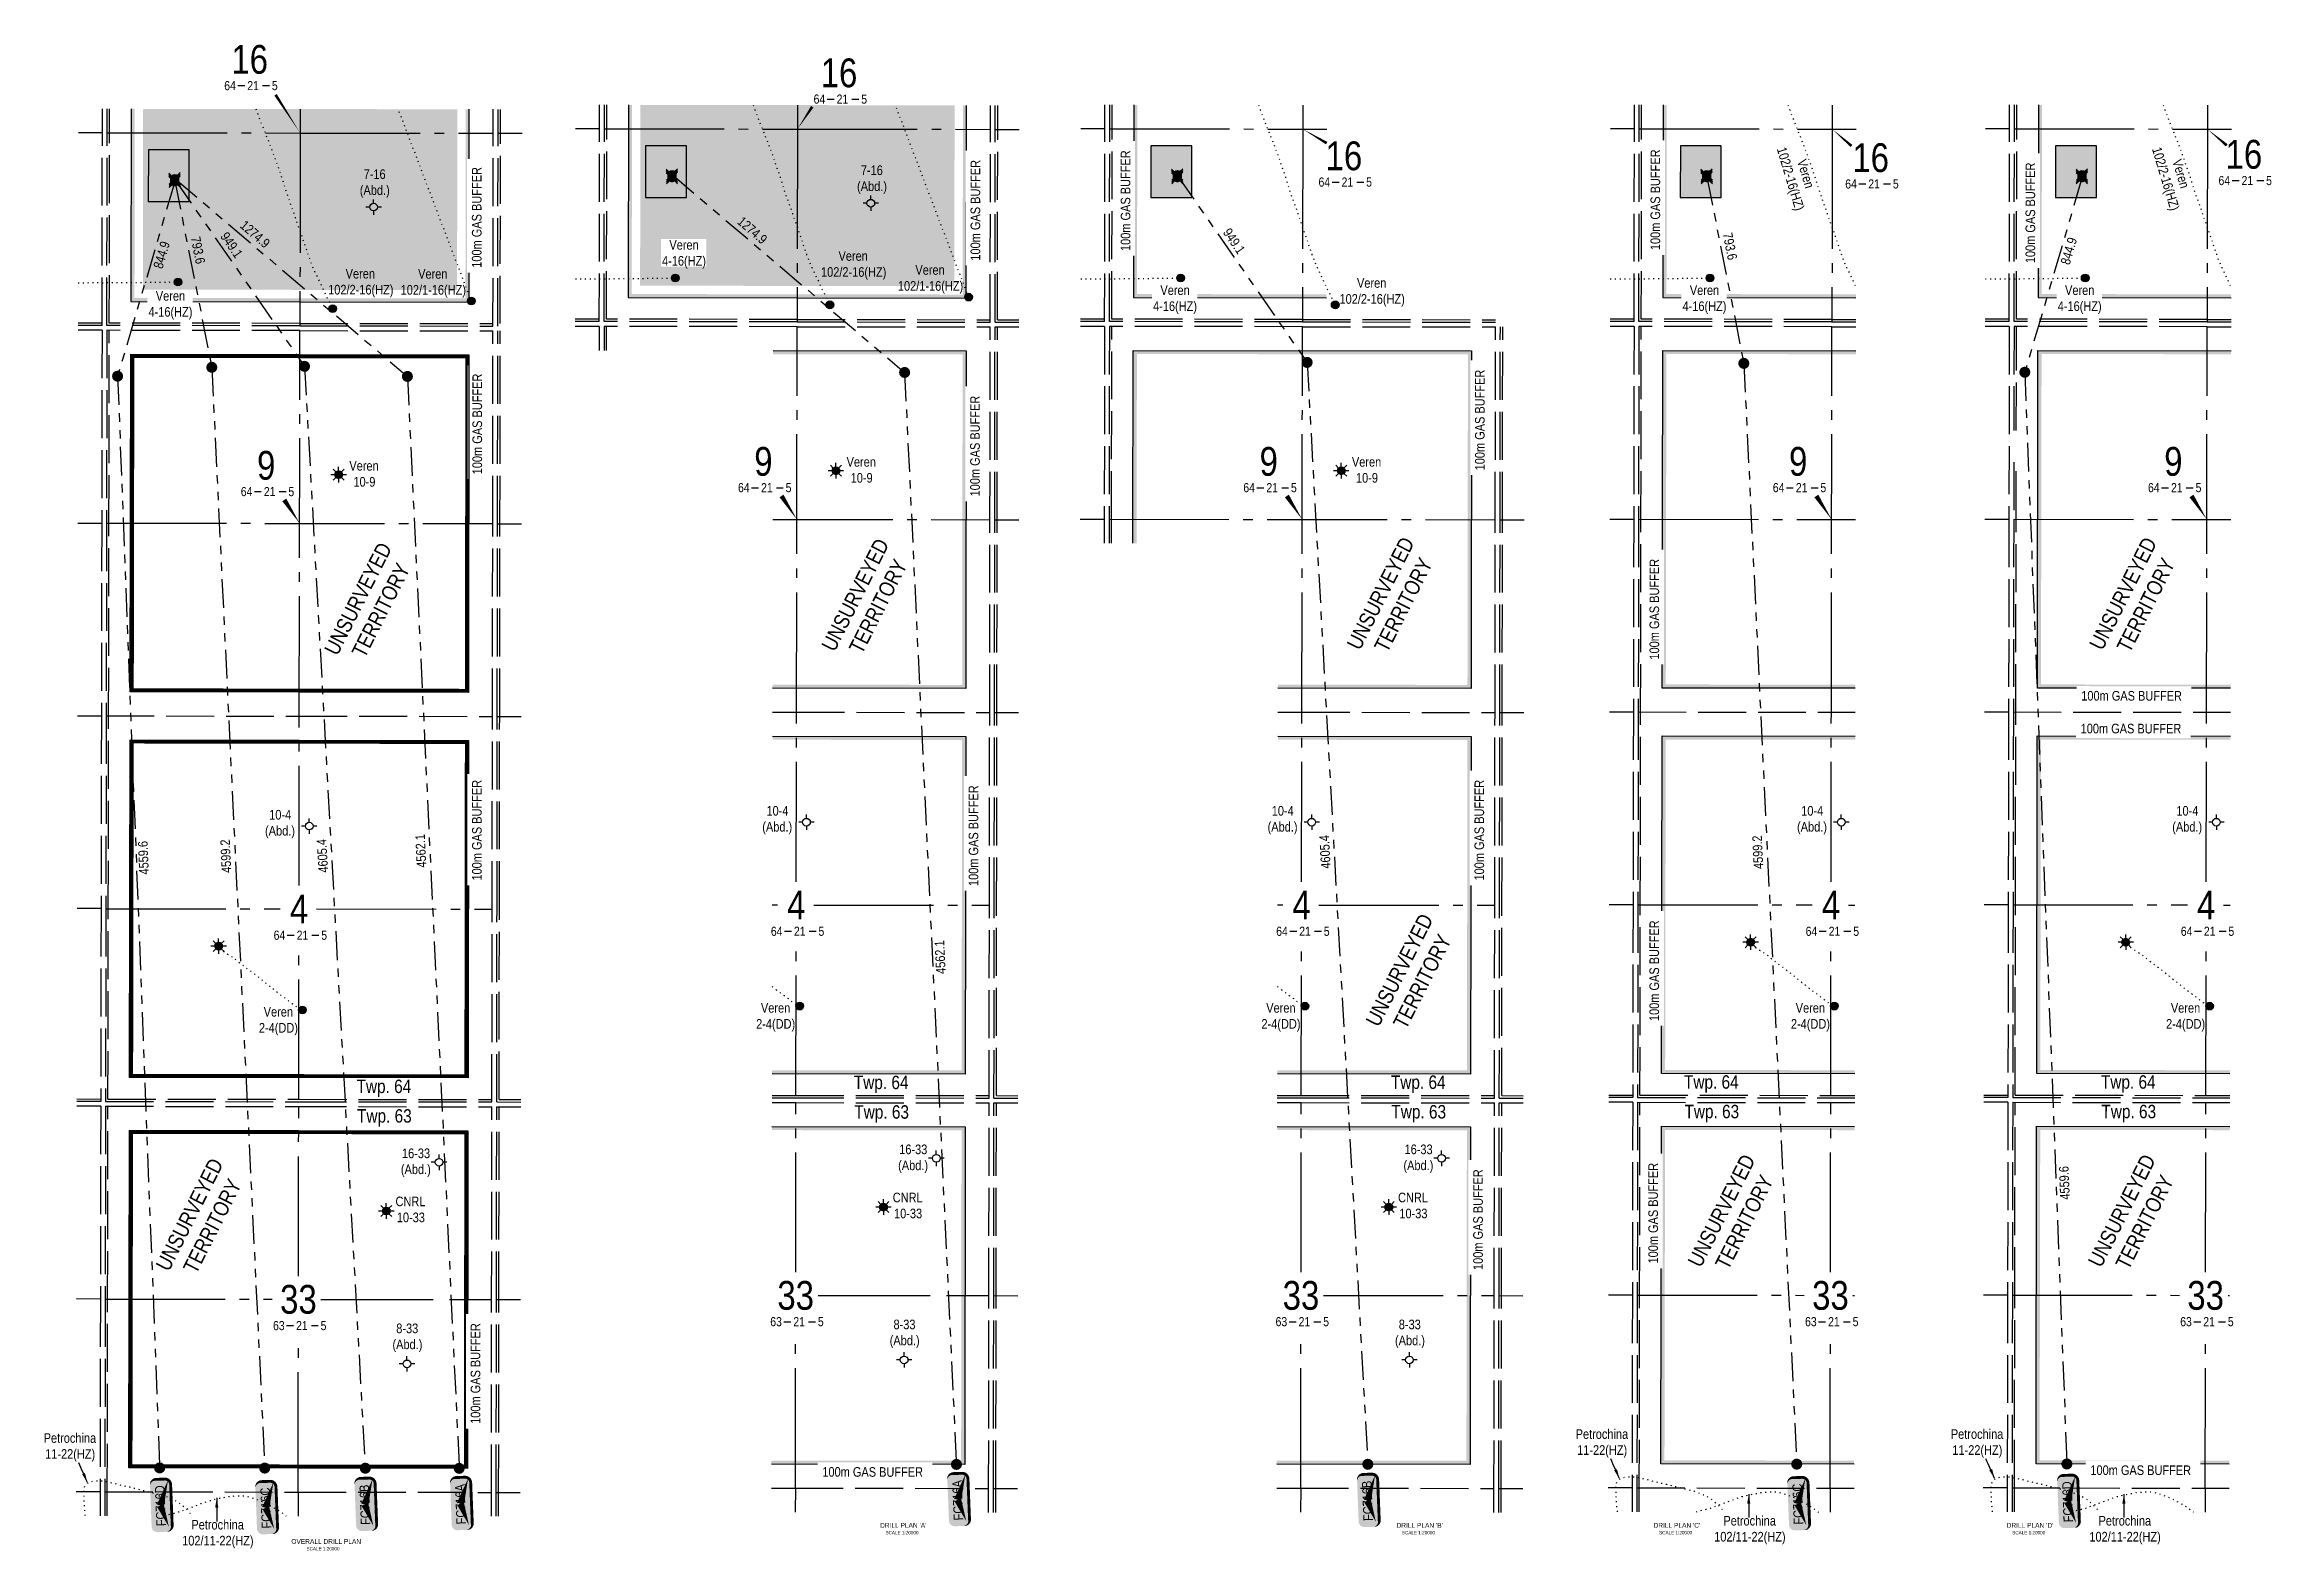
# Model space of a CAD drawing. Extents: x 487952 to 501475, y 6030928 to 6046516.
# Drawn here: x 487952 to 497243, y 6030928 to 6037210 of the extents above; entities that cross this region are included whole.
import ezdxf
from ezdxf.enums import TextEntityAlignment as Align

# ---------------------------------------------------------------- set-up
doc = ezdxf.new("R2010")
doc.units = 0
doc.header["$LTSCALE"] = 5
for name, pattern in [('foc-DOT', [1, 0.2, -0.8]), ('foc-DRILLPATH', [14.75, 6, -1.75, 1.75, -1.75, 1.75, -1.75]), ('foc-QUARTERLINE', [33, 25, -3, 2, -3]), ('foc-UNSURVEYED', [12.5, 10, -2.5])]:
    doc.linetypes.add(name, pattern=pattern)
for name, color, linetype in [('10', 1, 'Continuous'), ('9', 3, 'Continuous'), ('AS-DRILL', 8, 'foc-DOT'), ('AS-DRILL-T', 8, 'Continuous'), ('AS-TARGET-GAS', 182, 'Continuous'), ('AS-TARGET-GAS-H', 181, 'Continuous'), ('AS-TARGET-OIL', 146, 'Continuous'), ('D-TXT', 6, 'Continuous'), ('DETAIL-T', 7, 'Continuous'), ('F-WS-S', 8, 'Continuous'), ('L-BD', 7, 'Continuous'), ('L-MON', 1, 'Continuous'), ('L-QSEC', 8, 'foc-QUARTERLINE'), ('L-SECLBL', 7, 'Continuous'), ('L-UNS-T', 3, 'Continuous'), ('L-USEC', 7, 'foc-UNSURVEYED'), ('P-PDRILLPATH', 12, 'foc-DRILLPATH'), ('P-PROPOSED', 10, 'Continuous'), ('P-PROPOSED-H', 21, 'Continuous')]:
    doc.layers.add(name, color=color, linetype=linetype)
doc.styles.add('80', font='ARIALN.TTF', dxfattribs={"height": 10})
doc.styles.add('80CG', font='ARIALN.TTF', dxfattribs={"height": 10})
doc.styles.add('80L', font='ARIALN.TTF', dxfattribs={"height": 40})
doc.styles.add('SIMPLEX', font='ARIALN.TTF')
doc.dimstyles.new('Compass 5 000', dxfattribs={"dimscale": 5, "dimtxt": 9, "dimasz": 2, "dimexe": 0.2, "dimexo": 0.0625, "dimgap": 0.5, "dimtad": 0, "dimtih": 1, "dimtoh": 1, "dimzin": 0, "dimdsep": 46, "dimtxsty": '80CG', "dimcen": 0.1, "dimse1": 1, "dimse2": 1, "dimclrd": 256, "dimclrt": 256, "dimaunit": 1, "dimadec": 4, "dimazin": 0, "dimtfac": 0.06, "dimtofl": 0, "dimtmove": 0, "dimatfit": 1, "dimfxl": 0.2, "dimtolj": 1, "dimtzin": 0, "dimlwd": -1, "dimarcsym": 0})

msp = doc.modelspace()

# ---------------------------------------------------------------- texts
at = {"layer": 'AS-DRILL-T', "char_height": 40, "attachment_point": 1, "rotation": 286.6293024, "style": '80L'}
for insert in [(495314.187, 6036692.982), (496879.442, 6036692.982)]:
    msp.add_mtext_dynamic_manual_height_columns('\\pi-44.11439;Veren\\P\\pi-117.08847;102/2-16(HZ)', width=30.59795, gutter_width=50, heights=[0], dxfattribs=dict(at, insert=insert))
at = {"layer": 'AS-DRILL-T', "char_height": 40, "attachment_point": 1, "style": '80L'}
for s, width, insert in [('\\pi-28.4118;7-16\\P\\pi-44.31903;(Abd.)', 30.59795, (489311.448, 6036689.122)), ('\\pi-28.4118;7-16\\P\\pi-44.31903;(Abd.)', 30.59795, (491385.944, 6036705.537)), ('\\pi-44.11439;Veren\\P\\pi-117.08847;102/2-16(HZ)', 30.59795, (491308.377, 6036347.698)), ('\\pi-44.11439;Veren\\P\\pi-117.08847;102/1-16(HZ)', 30.59795, (491629.069, 6036289.532)), ('\\pi-44.11439;Veren\\P\\pi-117.08847;102/2-16(HZ)', 30.59795, (489252.11, 6036273.883)), ('\\pi-44.11439;Veren\\P\\pi-117.08847;102/2-16(HZ)', 30.59795, (493471.522, 6036235.289)), ('\\pi-44.11439;Veren\\P\\pi-27.06119;10-9', 30.59795, (489267.577, 6035472.606)), ('\\pi-44.11439;Veren\\P\\pi-27.06119;10-9', 30.59795, (491342.073, 6035489.021)), ('\\pi-44.11439;Veren\\P\\pi-27.06119;10-9', 30.59795, (493450.248, 6035489.021)), ('\\pi-26.96569;10-4\\P\\pi-44.31903;(Abd.)', 30.59795, (488916.073, 6034017.11)), ('\\pi-26.96569;10-4\\P\\pi-44.31903;(Abd.)', 30.59795, (490990.569, 6034033.525)), ('\\pi-26.96569;10-4\\P\\pi-44.31903;(Abd.)', 30.59795, (493098.744, 6034033.525)), ('\\pi-26.96569;10-4\\P\\pi-44.31903;(Abd.)', 30.59795, (495307.657, 6034033.525)), ('\\pi-26.96569;10-4\\P\\pi-44.31903;(Abd.)', 30.59795, (496872.912, 6034033.525)), ('\\pi-44.11439;Veren\\P\\pi-64.10075;2-4(DD)', 30.59795, (488910.201, 6033195.064)), ('\\pi-44.11439;Veren\\P\\pi-64.10075;2-4(DD)', 30.59795, (490984.697, 6033211.479)), ('\\pi-44.11439;Veren\\P\\pi-64.10075;2-4(DD)', 30.59795, (493092.872, 6033211.479)), ('\\pi-44.11439;Veren\\P\\pi-64.10075;2-4(DD)', 30.59795, (495301.784, 6033211.479)), ('\\pi-44.11439;Veren\\P\\pi-64.10075;2-4(DD)', 30.59795, (496867.039, 6033211.479)), ('\\pi-39.74877;16-33\\P\\pi-44.31903;(Abd.)', 30.59795, (489482.832, 6032604.961)), ('\\pi-39.74877;16-33\\P\\pi-44.31903;(Abd.)', 30.59795, (491557.328, 6032621.376)), ('\\pi-39.74877;16-33\\P\\pi-44.31903;(Abd.)', 30.59795, (493665.503, 6032621.376)), ('\\pi-45.09666;CNRL\\P\\pi-39.74877;10-33', 30.59795, (489461.188, 6032404.364)), ('\\pi-45.09666;CNRL\\P\\pi-39.74877;10-33', 30.59795, (491535.684, 6032420.779)), ('\\pi-45.09666;CNRL\\P\\pi-39.74877;10-33', 30.59795, (493643.86, 6032420.779)), ('\\pi-28.54823;8-33\\P\\pi-44.31903;(Abd.)', 30.59795, (489447.682, 6031874.707)), ('\\pi-28.54823;8-33\\P\\pi-44.31903;(Abd.)', 30.59795, (491522.178, 6031891.122)), ('\\pi-28.54823;8-33\\P\\pi-44.31903;(Abd.)', 30.59795, (493630.353, 6031891.122)), ('\\pi-69.8204;Petrochina\\P\\pi-63.58574;11-22(HZ)', 73.89263, (488017.838, 6031417.436)), ('\\pi-69.8204;Petrochina\\P\\pi-63.58574;11-22(HZ)', 73.89263, (494409.421, 6031433.851)), ('\\pi-69.8204;Petrochina\\P\\pi-63.58574;11-22(HZ)', 73.89263, (495974.676, 6031433.851)), ('\\pi-69.8204;Petrochina\\P\\pi-108.18329;102/11-22(HZ)', 73.89263, (488634.152, 6031055.885)), ('\\pi-69.8204;Petrochina\\P\\pi-108.18329;102/11-22(HZ)', 73.89263, (495025.735, 6031072.3)), ('\\pi-69.8204;Petrochina\\P\\pi-108.18329;102/11-22(HZ)', 73.89263, (496590.99, 6031072.3))]:
    msp.add_mtext_dynamic_manual_height_columns(s, width=width, gutter_width=50, heights=[0], dxfattribs=dict(at, insert=insert))
at = {"layer": 'D-TXT', "color": 3, "char_height": 55.9709, "attachment_point": 1, "rotation": 359.9197208, "style": '80L'}
for s, width, insert in [('Twp. 64', 243.63748, (489253.61, 6032892.432)), ('Twp. 64', 243.63748, (491328.106, 6032908.847)), ('Twp. 64', 243.63748, (493568.879, 6032909.702)), ('Twp. 64', 243.63748, (494791.602, 6032910.629)), ('Twp. 64', 243.63748, (496531.141, 6032910.629)), ('Twp. 63', 236.92127, (489255.67, 6032769.171)), ('Twp. 63', 236.92127, (491330.167, 6032785.586)), ('Twp. 63', 236.92127, (493570.94, 6032786.441)), ('Twp. 63', 236.92127, (494793.663, 6032787.368)), ('Twp. 63', 236.92127, (496533.201, 6032787.368))]:
    msp.add_mtext_dynamic_manual_height_columns(s, width=width, gutter_width=47.5, heights=[0], dxfattribs=dict(at, insert=insert))
at = {"layer": 'DETAIL-T', "color": 3, "char_height": 20, "width": 265.60152, "attachment_point": 1, "style": '80CG'}
for s, insert in [("\\pi53.44196;DRILL PLAN 'A'\\P\\pi76.0511;{\\H0.7x;SCALE 1:20000}", (491384.212, 6031043.018)), ("\\pi53.44196;DRILL PLAN 'B'\\P\\pi76.0511;{\\H0.7x;SCALE 1:20000}", (493538.84, 6031043.018)), ("\\pi52.8144;DRILL PLAN 'C'\\P\\pi76.0511;{\\H0.7x;SCALE 1:20000}", (494611.8, 6031043.018)), ("\\pi52.8144;DRILL PLAN 'D'\\P\\pi76.0511;{\\H0.7x;SCALE 1:20000}", (496085.083, 6031043.018)), ('\\pi12.73937;OVERALL DRILL PLAN\\P\\pi76.0511;{\\H0.7x;SCALE 1:20000}', (488968.782, 6030975.907))]:
    msp.add_mtext(s, dxfattribs=dict(at, insert=insert))
at = {"layer": 'L-BD', "color": 5, "style": '80L'}
for s, rotation, p in [('1274.9', 319.2668, (488830.402, 6036418.783)), ('1274.9', 319.2668, (490904.898, 6036435.198)), ('844.9', 73.7744, (488440.144, 6036332.165)), ('793.6', 281.0881, (488592.111, 6036351.973)), ('949.1', 304.4658, (488732.25, 6036373.623)), ('949.1', 304.4658, (492914.922, 6036390.038)), ('793.6', 281.0881, (494983.695, 6036368.388)), ('844.9', 73.7744, (496396.983, 6036348.58)), ('4559.6', 92.207, (488364.195, 6033817.681)), ('4599.2', 92.7542, (488707.839, 6033824.245)), ('4605.4', 93.1542, (489111.052, 6033825.671)), ('4562.1', 92.7172, (489521.487, 6033846.54)), ('4605.4', 93.1542, (493293.723, 6033842.086)), ('4599.2', 92.7542, (495099.422, 6033840.66)), ('4562.1', 92.7172, (491688.265, 6033403.019)), ('4559.6', 92.207, (496378.398, 6032461.631))]:
    msp.add_text(s, height=39.9792, rotation=rotation, dxfattribs=at).set_placement(p, align=Align.MIDDLE)

# ---------------------------------------------------------------- blocks, each defined once
blk = doc.blocks.new('L-SECLBL')
at = {"layer": '9', "color": 7}
for p, q in [((-5.1, -27.8), (-12.3, -27.8)), ((20.7, -27.8), (13.5, -27.8))]:
    blk.add_line(p, q, dxfattribs=at)
at = {"layer": '10', "color": 2, "style": 'SIMPLEX'}
blk.add_attdef('SEC', text='', height=30, dxfattribs=at).set_placement((0, 0), align=Align.MIDDLE)
at = {"layer": '10', "color": 5, "style": '80L'}
blk.add_attdef('TWP', text='', height=9.5, dxfattribs=at).set_placement((-14.4, -27.4), align=Align.MIDDLE_RIGHT)
blk.add_attdef('RGE', text='', height=9.5, dxfattribs=at).set_placement((3.6, -27.4), align=Align.MIDDLE_CENTER)
blk.add_attdef('MER', text='', height=9.5, dxfattribs=at).set_placement((23.2, -27.4), align=Align.MIDDLE_LEFT)
blk = doc.blocks.new('*U549')
h = blk.add_hatch(color=255)
edge = h.paths.add_edge_path()
edge.add_line((-21.5, -11.5), (21.5, -11.5))
edge.add_arc((21.5, -5.5), 6, 270, 360)
edge.add_line((27.5, -5.5), (27.5, 4))
edge.add_arc((21.5, 4), 6, 0, 90)
edge.add_line((21.5, 10), (-21.5, 10))
edge.add_arc((-21.5, 4), 6, 90, 180)
edge.add_line((-27.5, 4), (-27.5, -5.5))
edge.add_arc((-21.5, -5.5), 6, 180, 270)
at = {"color": 1, "flags": 128}
blk.add_lwpolyline([(-21.5, -11.5, 3, 3, 0), (21.5, -11.5, 3, 3, 0.414214), (27.5, -5.5, 3, 3, 0), (27.5, 4, 3, 0, 0.414214), (21.5, 10, 0, 0, 0), (-21.5, 10, 0, 0, 0.414214), (-27.5, 4, 0, 0, 0), (-27.5, -5.5, 0, 3, 0.414214)], format="xyseb", close=True, dxfattribs=at)
for points in [[(-22.5, -8, 0, 7.5, 0), (0, 0, 0, 0, 0)], [(26.1, -8.9, 0, 7.5, 0), (0, 0, 0, 0, 0)]]:
    blk.add_lwpolyline(points, format="xyseb", dxfattribs=at)
at = {"color": 1, "style": '80'}
blk.add_attdef('ENTER_TEXT_001', (-26.8, -4.9), '', height=10, dxfattribs=at)
blk = doc.blocks.new('GAS')
h = blk.add_hatch(color=255)
h.dxf.hatch_style = 1
edge = h.paths.add_edge_path()
edge.add_arc((0, 0), 0.9, 0, 360)
for p, q in [((-0.81, 0), (-1.62, 0)), ((-0.57, 0.57), (-1.14, 1.14)), ((0, 0.81), (0, 1.62)), ((0.57, 0.57), (1.14, 1.14)), ((1.62, 0), (0.81, 0)), ((-0.57, -0.57), (-1.14, -1.14)), ((0, -0.81), (0, -1.62)), ((1.14, -1.14), (0.57, -0.57))]:
    blk.add_line(p, q)
blk.add_circle((0, 0), 0.8)
blk = doc.blocks.new('GABD')
for p, q in [((-0.81, 0), (-1.62, 0)), ((0, 0.81), (0, 1.62)), ((1.62, 0), (0.81, 0)), ((0, -0.81), (0, -1.62))]:
    blk.add_line(p, q)
blk.add_circle((0, 0), 0.8)
blk = doc.blocks.new('WC')
at = {"layer": 'L-MON'}
h = blk.add_hatch(color=255, dxfattribs=at)
h.dxf.hatch_style = 1
edge = h.paths.add_edge_path()
edge.add_arc((0, 0), 0.9, 0, 360)
at = {"layer": 'L-MON', "color": 240, "flags": 128}
for points in [[(-0.62, 0.5), (-1.23, 1.12)], [(0.52, 0.61), (1.13, 1.21)], [(-1.18, -1.18), (-0.56, -0.57)], [(1.16, -1.18), (0.56, -0.57)]]:
    blk.add_lwpolyline(points, dxfattribs=at)
at = {"layer": 'L-MON', "color": 240}
for radius in [0.8, 0.373]:
    blk.add_circle((0, 0), radius, dxfattribs=at)
blk = doc.blocks.new('plbh')
at = {"layer": 'L-MON'}
h = blk.add_hatch(color=255, dxfattribs=at)
h.dxf.hatch_style = 1
edge = h.paths.add_edge_path()
edge.add_arc((0, 0), 1.16, 0, 360)
h = blk.add_hatch(color=256, dxfattribs=at)
h.dxf.hatch_style = 1
h.paths.add_polyline_path([(-0.96, 0, 1), (0.96, 0, 1)])
h.paths.add_polyline_path([(0.91, 0, -1), (-0.91, 0, -1)], flags=16)
h.paths.add_polyline_path([(0.45, 0, -1), (-0.45, 0, -1)], flags=0)
h = blk.add_hatch(color=256, dxfattribs=at)
h.dxf.hatch_style = 1
h.paths.add_polyline_path([(-0.45, 0, 1), (0.45, 0, 1)])
h.paths.add_polyline_path([(0.4, 0, -1), (-0.4, 0, -1)], flags=16)
at = {"layer": 'L-MON', "color": 240}
for radius in [0.96, 0.91, 0.45, 0.4]:
    blk.add_circle((0, 0), radius, dxfattribs=at)

# ---------------------------------------------------------------- hatches: boundary and pattern name
at = {"layer": 'AS-TARGET-GAS-H'}
h = msp.add_hatch(color=256, dxfattribs=at)
h.dxf.hatch_style = 1
h.paths.add_polyline_path([(488313.296, 6036941.677), (488328.288, 6036941.651), (488326.933, 6036152.569), (489707.871, 6036150.589), (489708.937, 6036939.677), (489723.929, 6036939.656), (489722.843, 6036135.576), (488311.915, 6036137.599)])
edge = h.paths.add_edge_path(flags=16)
edge.add_line((488363.27, 6036941.591), (488378.262, 6036941.565))
edge.add_line((488378.262, 6036941.565), (488376.993, 6036202.472))
edge.add_line((488376.993, 6036202.472), (489657.964, 6036200.635))
edge.add_line((489657.964, 6036200.635), (489658.963, 6036939.744))
edge.add_line((489658.963, 6036939.744), (489673.955, 6036939.724))
edge.add_line((489673.955, 6036939.724), (489658.963, 6036939.744))
h.paths.add_polyline_path([(489658.963, 6036939.744), (489673.955, 6036939.724)], flags=0)
edge = h.paths.add_edge_path(flags=17)
edge.add_line((488363.27, 6036941.591), (488378.262, 6036941.565))
edge.add_line((488378.262, 6036941.565), (488376.993, 6036202.472))
edge.add_line((488376.993, 6036202.472), (489657.964, 6036200.635))
edge.add_line((489657.964, 6036200.635), (489658.963, 6036939.744))
edge.add_line((489673.955, 6036939.724), (489658.963, 6036939.744))
edge.add_line((489672.936, 6036185.621), (489673.955, 6036939.724))
edge.add_line((489672.936, 6036185.621), (488361.975, 6036187.501))
edge.add_line((488361.975, 6036187.501), (488363.27, 6036941.591))
h = msp.add_hatch(color=256, dxfattribs=at)
h.dxf.hatch_style = 1
h.paths.add_polyline_path([(490387.792, 6036958.092), (490402.784, 6036958.066), (490401.429, 6036168.985), (491782.367, 6036167.004), (491783.433, 6036956.092), (491798.425, 6036956.071), (491797.339, 6036151.991), (490386.411, 6036154.014)])
edge = h.paths.add_edge_path(flags=16)
edge.add_line((490437.766, 6036958.006), (490452.758, 6036957.98))
edge.add_line((490452.758, 6036957.98), (490451.489, 6036218.887))
edge.add_line((490451.489, 6036218.887), (491732.46, 6036217.05))
edge.add_line((491732.46, 6036217.05), (491733.459, 6036956.159))
edge.add_line((491733.459, 6036956.159), (491748.451, 6036956.139))
edge.add_line((491748.451, 6036956.139), (491733.459, 6036956.159))
h.paths.add_polyline_path([(491733.459, 6036956.159), (491748.451, 6036956.139)], flags=0)
edge = h.paths.add_edge_path(flags=17)
edge.add_line((490437.766, 6036958.006), (490452.758, 6036957.98))
edge.add_line((490452.758, 6036957.98), (490451.489, 6036218.887))
edge.add_line((490451.489, 6036218.887), (491732.46, 6036217.05))
edge.add_line((491732.46, 6036217.05), (491733.459, 6036956.159))
edge.add_line((491748.451, 6036956.139), (491733.459, 6036956.159))
edge.add_line((491747.432, 6036202.036), (491748.451, 6036956.139))
edge.add_line((491747.432, 6036202.036), (490436.471, 6036203.916))
edge.add_line((490436.471, 6036203.916), (490437.766, 6036958.006))
h = msp.add_hatch(color=256, dxfattribs=at)
h.dxf.hatch_style = 1
h.paths.add_polyline_path([(492495.967, 6036958.116), (492510.959, 6036958.094), (492509.604, 6036168.985), (493300.02, 6036167.851), (493299.997, 6036152.859), (492494.586, 6036154.014)])
h = msp.add_hatch(color=256, dxfattribs=at)
h.dxf.hatch_style = 1
h.paths.add_polyline_path([(494704.879, 6036958.116), (494719.871, 6036958.094), (494718.516, 6036168.985), (495508.932, 6036167.851), (495508.909, 6036152.859), (494703.498, 6036154.014)])
h = msp.add_hatch(color=256, dxfattribs=at)
h.dxf.hatch_style = 1
h.paths.add_polyline_path([(496270.134, 6036958.116), (496285.126, 6036958.094), (496283.771, 6036168.985), (497074.188, 6036167.851), (497074.165, 6036152.859), (496268.753, 6036154.014)])
h = msp.add_hatch(color=256, dxfattribs=at)
h.dxf.hatch_style = 1
h.paths.add_polyline_path([(490991.587, 6035933.142), (490991.566, 6035918.15), (491782.029, 6035917.015), (491780.167, 6034538.699), (490989.449, 6034539.818), (490989.426, 6034524.826), (491795.139, 6034523.686), (491797.041, 6035931.985)])
h = msp.add_hatch(color=256, dxfattribs=at)
h.dxf.hatch_style = 1
h.paths.add_polyline_path([(492492.831, 6035129.903), (492507.823, 6035129.882), (492509.175, 6035918.998), (493890.204, 6035917.015), (493888.342, 6034538.699), (493097.626, 6034539.818), (493097.603, 6034524.826), (493903.314, 6034523.686), (493905.217, 6035931.985), (492494.209, 6035934.011)])
h = msp.add_hatch(color=256, dxfattribs=at)
h.dxf.hatch_style = 1
h.paths.add_polyline_path([(495506.408, 6034524.543), (495506.431, 6034539.535), (494715.725, 6034540.654), (494718.088, 6035918.998), (495508.546, 6035917.863), (495508.569, 6035932.855), (494703.121, 6035934.011), (494700.707, 6034525.683)])
h = msp.add_hatch(color=256, dxfattribs=at)
h.dxf.hatch_style = 1
h.paths.add_polyline_path([(497071.663, 6034524.543), (497071.686, 6034539.535), (496280.98, 6034540.654), (496283.343, 6035918.998), (497073.801, 6035917.863), (497073.824, 6035932.855), (496268.376, 6035934.011), (496265.962, 6034525.683)])
h = msp.add_hatch(color=256, dxfattribs=at)
h.dxf.hatch_style = 1
h.paths.add_polyline_path([(490989.119, 6034324.93), (490989.096, 6034309.938), (491779.856, 6034308.819), (491777.995, 6032930.511), (490986.98, 6032931.619), (490986.957, 6032916.627), (491792.966, 6032915.497), (491794.869, 6034323.79)])
h = msp.add_hatch(color=256, dxfattribs=at)
h.dxf.hatch_style = 1
h.paths.add_polyline_path([(493097.294, 6034324.93), (493097.271, 6034309.938), (493888.031, 6034308.819), (493886.17, 6032930.511), (493095.155, 6032931.619), (493095.132, 6032916.627), (493901.142, 6032915.497), (493903.044, 6034323.79)])
h = msp.add_hatch(color=256, dxfattribs=at)
h.dxf.hatch_style = 1
h.paths.add_polyline_path([(495503.94, 6032916.347), (495503.963, 6032931.339), (494712.968, 6032932.448), (494715.331, 6034310.774), (495506.078, 6034309.655), (495506.101, 6034324.647), (494700.365, 6034325.787), (494697.95, 6032917.477)])
h = msp.add_hatch(color=256, dxfattribs=at)
h.dxf.hatch_style = 1
h.paths.add_polyline_path([(497069.195, 6032916.347), (497069.218, 6032931.339), (496278.223, 6032932.448), (496280.586, 6034310.774), (497071.333, 6034309.655), (497071.356, 6034324.647), (496265.62, 6034325.787), (496263.205, 6032917.477)])
h = msp.add_hatch(color=256, dxfattribs=at)
h.dxf.hatch_style = 1
h.paths.add_polyline_path([(490986.619, 6032696.618), (490986.596, 6032681.626), (491777.655, 6032680.52), (491775.777, 6031302.222), (490984.48, 6031303.337), (490984.456, 6031288.345), (491790.748, 6031287.209), (491792.668, 6032695.492)])
h = msp.add_hatch(color=256, dxfattribs=at)
h.dxf.hatch_style = 1
h.paths.add_polyline_path([(493094.794, 6032696.618), (493094.771, 6032681.626), (493885.83, 6032680.52), (493883.952, 6031302.222), (493092.655, 6031303.337), (493092.632, 6031288.345), (493898.924, 6031287.209), (493900.843, 6032695.492)])
h = msp.add_hatch(color=256, dxfattribs=at)
h.dxf.hatch_style = 1
h.paths.add_polyline_path([(495501.441, 6031288.063), (495501.464, 6031303.055), (494710.171, 6031304.17), (494712.539, 6032682.453), (495503.579, 6032681.347), (495503.602, 6032696.339), (494697.573, 6032697.466), (494695.153, 6031289.199)])
h = msp.add_hatch(color=256, dxfattribs=at)
h.dxf.hatch_style = 1
h.paths.add_polyline_path([(497066.696, 6031288.063), (497066.719, 6031303.055), (496275.426, 6031304.17), (496277.794, 6032682.453), (497068.835, 6032681.347), (497068.858, 6032696.339), (496262.828, 6032697.466), (496260.409, 6031289.199)])
at = {"layer": 'F-WS-S'}
h = msp.add_hatch(color=256, dxfattribs=at)
h.dxf.hatch_style = 1
edge = h.paths.add_edge_path()
edge.add_arc((489153.672, 6036107.613), 16, 0, 360)
h = msp.add_hatch(color=256, dxfattribs=at)
h.dxf.hatch_style = 1
edge = h.paths.add_edge_path()
edge.add_arc((489732.343, 6036139.66), 16, 0, 360)
h = msp.add_hatch(color=256, dxfattribs=at)
h.dxf.hatch_style = 1
edge = h.paths.add_edge_path()
edge.add_arc((491228.168, 6036124.028), 16, 0, 360)
h = msp.add_hatch(color=256, dxfattribs=at)
h.dxf.hatch_style = 1
edge = h.paths.add_edge_path()
edge.add_arc((491806.839, 6036156.075), 16, 0, 360)
h = msp.add_hatch(color=256, dxfattribs=at)
h.dxf.hatch_style = 1
edge = h.paths.add_edge_path()
edge.add_arc((493336.343, 6036124.028), 16, 0, 360)
h = msp.add_hatch(color=256, dxfattribs=at)
h.dxf.hatch_style = 1
edge = h.paths.add_edge_path()
edge.add_arc((489027.518, 6033182.372), 16, 0, 360)
h = msp.add_hatch(color=256, dxfattribs=at)
h.dxf.hatch_style = 1
edge = h.paths.add_edge_path()
edge.add_arc((491102.014, 6033198.787), 16, 0, 360)
h = msp.add_hatch(color=256, dxfattribs=at)
h.dxf.hatch_style = 1
edge = h.paths.add_edge_path()
edge.add_arc((493210.19, 6033198.787), 16, 0, 360)
h = msp.add_hatch(color=256, dxfattribs=at)
h.dxf.hatch_style = 1
edge = h.paths.add_edge_path()
edge.add_arc((495419.102, 6033198.787), 16, 0, 360)
h = msp.add_hatch(color=256, dxfattribs=at)
h.dxf.hatch_style = 1
edge = h.paths.add_edge_path()
edge.add_arc((496984.357, 6033198.787), 16, 0, 360)
at = {"layer": 'P-PROPOSED-H'}
h = msp.add_hatch(color=256, dxfattribs=at)
h.dxf.hatch_style = 1
h.paths.add_polyline_path([(488555.467, 6036770.231), (488384.856, 6036770.509), (488384.506, 6036555.441), (488555.117, 6036555.163)])
h = msp.add_hatch(color=256, dxfattribs=at)
h.dxf.hatch_style = 1
h.paths.add_polyline_path([(490629.963, 6036786.647), (490459.352, 6036786.924), (490459.002, 6036571.856), (490629.613, 6036571.578)])
h = msp.add_hatch(color=256, dxfattribs=at)
h.dxf.hatch_style = 1
h.paths.add_polyline_path([(492738.138, 6036786.647), (492567.527, 6036786.924), (492567.177, 6036571.856), (492737.788, 6036571.578)])
h = msp.add_hatch(color=256, dxfattribs=at)
h.dxf.hatch_style = 1
h.paths.add_polyline_path([(494947.051, 6036786.647), (494776.439, 6036786.924), (494776.089, 6036571.856), (494946.7, 6036571.578)])
h = msp.add_hatch(color=256, dxfattribs=at)
h.dxf.hatch_style = 1
h.paths.add_polyline_path([(496512.306, 6036786.647), (496341.694, 6036786.924), (496341.344, 6036571.856), (496511.955, 6036571.578)])

# ---------------------------------------------------------------- linework, layer by layer
at = {"layer": 'AS-DRILL', "ltscale": 4, "flags": 128}
for points in [[(488833.409, 6036940.952), (488841.123, 6036920.656), (488851.422, 6036893.827), (488861.572, 6036866.878), (488872.141, 6036840.088), (488883.171, 6036813.587), (488893.621, 6036786.797), (488903.69, 6036759.818), (488913.749, 6036732.859), (488923.408, 6036705.68), (488933.017, 6036678.592), (488942.826, 6036651.513), (488951.074, 6036623.898), (488959.282, 6036596.312), (488969.051, 6036569.203), (488978.64, 6036541.995), (488988.309, 6036514.887), (488997.938, 6036487.759), (489007.126, 6036460.481), (489016.545, 6036433.303), (489026.424, 6036406.145), (489035.603, 6036379.017), (489047.406, 6036343.755), (489056.785, 6036316.667), (489066.755, 6036289.848), (489078.495, 6036263.636), (489090.917, 6036237.652), (489103.078, 6036211.669), (489115.118, 6036185.516), (489127.439, 6036159.563), (489140.221, 6036133.989), (489144.575, 6036125.43), (489153.672, 6036107.613)], [(490907.905, 6036957.367), (490915.619, 6036937.072), (490925.918, 6036910.242), (490936.068, 6036883.293), (490946.637, 6036856.503), (490957.667, 6036830.002), (490968.117, 6036803.212), (490978.186, 6036776.233), (490988.245, 6036749.274), (490997.904, 6036722.095), (491007.513, 6036695.007), (491017.322, 6036667.928), (491025.57, 6036640.313), (491033.778, 6036612.727), (491043.547, 6036585.619), (491053.136, 6036558.41), (491062.805, 6036531.302), (491072.434, 6036504.174), (491081.622, 6036476.896), (491091.041, 6036449.718), (491100.92, 6036422.56), (491110.099, 6036395.432), (491121.902, 6036360.17), (491131.281, 6036333.082), (491141.251, 6036306.263), (491152.991, 6036280.051), (491165.413, 6036254.067), (491177.574, 6036228.084), (491189.614, 6036201.931), (491201.935, 6036175.978), (491214.717, 6036150.404), (491219.071, 6036141.845), (491228.168, 6036124.028)], [(491806.839, 6036156.075), (491501.966, 6036956.509)], [(493016.08, 6036957.367), (493023.794, 6036937.072), (493034.094, 6036910.242), (493044.243, 6036883.293), (493054.812, 6036856.503), (493065.842, 6036830.002), (493076.292, 6036803.212), (493086.361, 6036776.233), (493096.42, 6036749.274), (493106.079, 6036722.095), (493115.688, 6036695.007), (493125.497, 6036667.928), (493133.745, 6036640.313), (493141.953, 6036612.727), (493151.722, 6036585.619), (493161.311, 6036558.41), (493170.98, 6036531.302), (493180.609, 6036504.174), (493189.797, 6036476.896), (493199.216, 6036449.718), (493209.095, 6036422.56), (493218.274, 6036395.432), (493230.077, 6036360.17), (493239.457, 6036333.082), (493249.426, 6036306.263), (493261.167, 6036280.051), (493273.588, 6036254.067), (493285.749, 6036228.084), (493297.789, 6036201.931), (493310.111, 6036175.978), (493322.892, 6036150.404), (493327.246, 6036141.845), (493336.343, 6036124.028)], [(495224.992, 6036957.367), (495232.706, 6036937.072), (495243.006, 6036910.242), (495253.155, 6036883.293), (495263.725, 6036856.503), (495274.755, 6036830.002), (495285.204, 6036803.212), (495295.273, 6036776.233), (495305.333, 6036749.274), (495314.991, 6036722.095), (495324.6, 6036695.007), (495334.409, 6036667.928), (495342.657, 6036640.313), (495350.865, 6036612.727), (495360.634, 6036585.619), (495370.223, 6036558.41), (495379.892, 6036531.302), (495389.521, 6036504.174), (495398.71, 6036476.896), (495408.128, 6036449.718), (495418.007, 6036422.56), (495427.186, 6036395.432), (495438.99, 6036360.17), (495448.369, 6036333.082), (495458.338, 6036306.263), (495470.079, 6036280.051), (495482.5, 6036254.067), (495494.661, 6036228.084), (495506.702, 6036201.931), (495508.975, 6036197.143)], [(496790.247, 6036957.367), (496797.961, 6036937.072), (496808.261, 6036910.242), (496818.41, 6036883.293), (496828.98, 6036856.503), (496840.01, 6036830.002), (496850.459, 6036803.212), (496860.528, 6036776.233), (496870.588, 6036749.274), (496880.246, 6036722.095), (496889.855, 6036695.007), (496899.664, 6036667.928), (496907.912, 6036640.313), (496916.12, 6036612.727), (496925.889, 6036585.619), (496935.478, 6036558.41), (496945.147, 6036531.302), (496954.776, 6036504.174), (496963.965, 6036476.896), (496973.383, 6036449.718), (496983.262, 6036422.56), (496992.441, 6036395.432), (497004.245, 6036360.17), (497013.624, 6036333.082), (497023.593, 6036306.263), (497035.334, 6036280.051), (497047.755, 6036254.067), (497059.916, 6036228.084), (497071.957, 6036201.931), (497074.23, 6036197.143)], [(488092.044, 6036215.668), (488109.167, 6036216.053), (488136.678, 6036216.548), (488164.049, 6036216.643), (488191.608, 6036216.478), (488219.169, 6036216.532), (488274.23, 6036216.931), (488301.751, 6036217.306), (488329.282, 6036217.591), (488356.802, 6036217.715), (488384.413, 6036218.08), (488439.566, 6036218.929), (488466.506, 6036219.195), (488508.508, 6036219.62)], [(490166.541, 6036232.083), (490183.663, 6036232.468), (490211.175, 6036232.963), (490238.545, 6036233.058), (490266.104, 6036232.893), (490293.665, 6036232.947), (490348.726, 6036233.346), (490376.247, 6036233.721), (490403.778, 6036234.006), (490431.298, 6036234.13), (490458.909, 6036234.495), (490514.062, 6036235.344), (490541.002, 6036235.61), (490583.004, 6036236.035)], [(492274.716, 6036232.083), (492291.838, 6036232.468), (492319.35, 6036232.963), (492346.72, 6036233.058), (492374.279, 6036232.893), (492401.84, 6036232.947), (492456.901, 6036233.346), (492484.422, 6036233.721), (492511.953, 6036234.006), (492539.473, 6036234.13), (492567.084, 6036234.495), (492622.237, 6036235.344), (492649.178, 6036235.61), (492691.179, 6036236.035)], [(494483.628, 6036232.083), (494500.75, 6036232.468), (494528.262, 6036232.963), (494555.632, 6036233.058), (494583.192, 6036232.893), (494610.752, 6036232.947), (494665.813, 6036233.346), (494693.334, 6036233.721), (494720.865, 6036234.006), (494748.385, 6036234.13), (494775.996, 6036234.495), (494831.149, 6036235.344), (494858.09, 6036235.61), (494900.091, 6036236.035)], [(496048.883, 6036232.083), (496066.005, 6036232.468), (496093.517, 6036232.963), (496120.887, 6036233.058), (496148.447, 6036232.893), (496176.007, 6036232.947), (496231.068, 6036233.346), (496258.589, 6036233.721), (496286.12, 6036234.006), (496313.641, 6036234.13), (496341.252, 6036234.495), (496396.404, 6036235.344), (496423.345, 6036235.61), (496465.346, 6036236.035)], [(488677.92, 6033449.095), (488677.92, 6033449.095), (488677.9, 6033449.035), (488677.681, 6033449.365), (488676.832, 6033449.997), (488675.252, 6033450.359), (488673.363, 6033450.873), (488673.153, 6033450.903), (488673.013, 6033450.893), (488672.893, 6033450.843), (488672.833, 6033450.723), (488672.862, 6033450.493), (488672.962, 6033450.103), (488673.141, 6033449.583), (488673.41, 6033448.952), (488673.749, 6033448.262), (488674.187, 6033447.501), (488674.736, 6033446.69), (488675.395, 6033445.839), (488676.143, 6033444.968), (488677.012, 6033444.066), (488677.97, 6033443.135), (488679.048, 6033442.173), (488680.207, 6033441.151), (488681.415, 6033440.049), (488682.733, 6033438.857), (488684.171, 6033437.604), (488685.758, 6033436.272), (488687.496, 6033434.859), (488689.403, 6033433.355), (488691.521, 6033431.742), (488693.758, 6033430.058), (488696.065, 6033428.344), (488698.452, 6033426.61), (488700.949, 6033424.836), (488703.576, 6033423.031), (488706.323, 6033421.217), (488709.16, 6033419.372), (488712.087, 6033417.507), (488715.063, 6033415.672), (488718.15, 6033413.827), (488721.357, 6033411.921), (488724.644, 6033409.966), (488728.06, 6033407.95), (488731.587, 6033405.864), (488735.143, 6033403.638), (488738.669, 6033401.222), (488742.155, 6033398.626), (488745.65, 6033395.86), (488749.125, 6033392.994), (488752.58, 6033390.128), (488756.065, 6033387.312), (488759.531, 6033384.526), (488762.956, 6033381.781), (488766.342, 6033379.125), (488769.887, 6033376.409), (488773.382, 6033373.733), (488776.838, 6033371.027), (488780.243, 6033368.281), (488783.629, 6033365.536), (488787.024, 6033362.81), (488790.409, 6033360.114), (488793.805, 6033357.458), (488797.29, 6033354.832), (488800.876, 6033352.216), (488804.552, 6033349.54), (488808.217, 6033346.884), (488811.883, 6033344.268), (488815.478, 6033341.732), (488818.994, 6033339.266), (488822.48, 6033336.79), (488825.926, 6033334.274), (488829.361, 6033331.668), (488832.777, 6033329.052), (488836.093, 6033326.507), (488839.358, 6033324.011), (488842.634, 6033321.466), (488845.86, 6033318.88), (488849.045, 6033316.225), (488852.18, 6033313.499), (488855.306, 6033310.784), (488858.381, 6033308.109), (488861.467, 6033305.434), (488864.632, 6033302.758), (488867.898, 6033300.083), (488871.213, 6033297.407), (488874.609, 6033294.801), (488878.055, 6033292.255), (488881.51, 6033289.71), (488884.996, 6033287.064), (488888.471, 6033284.308), (488891.916, 6033281.562), (488895.272, 6033278.896), (488898.607, 6033276.221), (488901.983, 6033273.465), (488905.338, 6033270.729), (488908.604, 6033268.044), (488911.729, 6033265.428), (488914.775, 6033262.853), (488917.761, 6033260.368), (488920.796, 6033257.953), (488923.952, 6033255.558), (488927.168, 6033253.132), (488930.334, 6033250.707), (488933.31, 6033248.352), (488936.236, 6033246.017), (488939.182, 6033243.722), (488942.288, 6033241.437), (488945.525, 6033239.181), (488948.881, 6033236.855), (488952.207, 6033234.55), (488955.493, 6033232.284), (488958.839, 6033229.869), (488962.245, 6033227.313), (488965.52, 6033224.757), (488968.526, 6033222.322), (488971.312, 6033220.027), (488973.958, 6033217.863), (488976.605, 6033215.748), (488979.271, 6033213.624), (488981.978, 6033211.499), (488984.684, 6033209.435), (488987.441, 6033207.37), (488990.187, 6033205.305), (488992.884, 6033203.221), (488995.63, 6033201.166), (488998.367, 6033199.242), (489001.034, 6033197.367), (489003.641, 6033195.533), (489006.228, 6033193.838), (489008.795, 6033192.284), (489011.363, 6033190.84), (489013.92, 6033189.485), (489016.378, 6033188.231), (489018.636, 6033187.127), (489020.655, 6033186.134), (489022.423, 6033185.211), (489024.002, 6033184.348), (489025.091, 6033183.736), (489027.518, 6033182.372)], [(495069.503, 6033465.51), (495069.503, 6033465.51), (495069.483, 6033465.45), (495069.264, 6033465.78), (495068.415, 6033466.412), (495066.836, 6033466.774), (495064.946, 6033467.288), (495064.736, 6033467.318), (495064.596, 6033467.308), (495064.476, 6033467.258), (495064.416, 6033467.139), (495064.446, 6033466.908), (495064.545, 6033466.518), (495064.724, 6033465.998), (495064.993, 6033465.367), (495065.332, 6033464.677), (495065.771, 6033463.916), (495066.319, 6033463.105), (495066.978, 6033462.254), (495067.726, 6033461.383), (495068.595, 6033460.481), (495069.553, 6033459.55), (495070.632, 6033458.588), (495071.79, 6033457.566), (495072.998, 6033456.464), (495074.316, 6033455.272), (495075.754, 6033454.019), (495077.342, 6033452.687), (495079.079, 6033451.274), (495080.987, 6033449.77), (495083.104, 6033448.157), (495085.341, 6033446.473), (495087.648, 6033444.759), (495090.035, 6033443.025), (495092.532, 6033441.251), (495095.159, 6033439.446), (495097.906, 6033437.632), (495100.743, 6033435.787), (495103.67, 6033433.922), (495106.647, 6033432.087), (495109.734, 6033430.242), (495112.94, 6033428.336), (495116.227, 6033426.381), (495119.644, 6033424.365), (495123.17, 6033422.279), (495126.726, 6033420.053), (495130.252, 6033417.637), (495133.738, 6033415.041), (495137.233, 6033412.275), (495140.708, 6033409.409), (495144.164, 6033406.543), (495147.649, 6033403.727), (495151.114, 6033400.942), (495154.539, 6033398.196), (495157.925, 6033395.54), (495161.47, 6033392.824), (495164.966, 6033390.148), (495168.421, 6033387.442), (495171.827, 6033384.696), (495175.212, 6033381.951), (495178.607, 6033379.225), (495181.993, 6033376.529), (495185.388, 6033373.873), (495188.874, 6033371.248), (495192.459, 6033368.631), (495196.135, 6033365.955), (495199.8, 6033363.299), (495203.466, 6033360.683), (495207.062, 6033358.147), (495210.577, 6033355.681), (495214.063, 6033353.205), (495217.509, 6033350.689), (495220.945, 6033348.083), (495224.36, 6033345.467), (495227.676, 6033342.922), (495230.942, 6033340.426), (495234.217, 6033337.881), (495237.443, 6033335.295), (495240.628, 6033332.64), (495243.764, 6033329.914), (495246.889, 6033327.199), (495249.965, 6033324.524), (495253.05, 6033321.849), (495256.216, 6033319.173), (495259.481, 6033316.498), (495262.797, 6033313.822), (495266.192, 6033311.216), (495269.638, 6033308.671), (495273.093, 6033306.125), (495276.579, 6033303.479), (495280.054, 6033300.723), (495283.5, 6033297.977), (495286.855, 6033295.311), (495290.191, 6033292.636), (495293.566, 6033289.88), (495296.921, 6033287.144), (495300.187, 6033284.459), (495303.312, 6033281.844), (495306.358, 6033279.268), (495309.344, 6033276.783), (495312.38, 6033274.368), (495315.536, 6033271.973), (495318.752, 6033269.547), (495321.917, 6033267.122), (495324.893, 6033264.767), (495327.82, 6033262.432), (495330.766, 6033260.137), (495333.872, 6033257.852), (495337.108, 6033255.596), (495340.464, 6033253.27), (495343.79, 6033250.965), (495347.076, 6033248.699), (495350.422, 6033246.284), (495353.828, 6033243.728), (495357.104, 6033241.172), (495360.109, 6033238.737), (495362.896, 6033236.442), (495365.542, 6033234.278), (495368.188, 6033232.164), (495370.855, 6033230.039), (495373.561, 6033227.914), (495376.268, 6033225.85), (495379.024, 6033223.785), (495381.771, 6033221.72), (495384.467, 6033219.636), (495387.214, 6033217.581), (495389.95, 6033215.657), (495392.617, 6033213.782), (495395.224, 6033211.948), (495397.811, 6033210.253), (495400.379, 6033208.699), (495402.946, 6033207.255), (495405.504, 6033205.9), (495407.962, 6033204.646), (495410.22, 6033203.542), (495412.238, 6033202.549), (495414.007, 6033201.626), (495415.585, 6033200.763), (495416.674, 6033200.151), (495419.102, 6033198.787)], [(496634.759, 6033465.51), (496634.759, 6033465.51), (496634.738, 6033465.45), (496634.519, 6033465.78), (496633.67, 6033466.412), (496632.091, 6033466.774), (496630.202, 6033467.288), (496629.992, 6033467.318), (496629.852, 6033467.308), (496629.731, 6033467.258), (496629.671, 6033467.139), (496629.701, 6033466.908), (496629.8, 6033466.518), (496629.979, 6033465.998), (496630.248, 6033465.367), (496630.587, 6033464.677), (496631.026, 6033463.916), (496631.574, 6033463.105), (496632.233, 6033462.254), (496632.982, 6033461.383), (496633.85, 6033460.481), (496634.808, 6033459.55), (496635.887, 6033458.588), (496637.045, 6033457.566), (496638.253, 6033456.464), (496639.571, 6033455.272), (496641.009, 6033454.019), (496642.597, 6033452.687), (496644.334, 6033451.274), (496646.242, 6033449.77), (496648.359, 6033448.157), (496650.596, 6033446.473), (496652.903, 6033444.759), (496655.29, 6033443.025), (496657.787, 6033441.251), (496660.414, 6033439.446), (496663.161, 6033437.632), (496665.998, 6033435.787), (496668.925, 6033433.922), (496671.902, 6033432.087), (496674.989, 6033430.242), (496678.196, 6033428.336), (496681.482, 6033426.381), (496684.899, 6033424.365), (496688.425, 6033422.279), (496691.981, 6033420.053), (496695.507, 6033417.637), (496698.993, 6033415.041), (496702.488, 6033412.275), (496705.964, 6033409.409), (496709.419, 6033406.543), (496712.904, 6033403.727), (496716.369, 6033400.942), (496719.795, 6033398.196), (496723.18, 6033395.54), (496726.725, 6033392.824), (496730.221, 6033390.148), (496733.676, 6033387.442), (496737.082, 6033384.696), (496740.467, 6033381.951), (496743.862, 6033379.225), (496747.248, 6033376.529), (496750.643, 6033373.873), (496754.129, 6033371.248), (496757.714, 6033368.631), (496761.39, 6033365.955), (496765.055, 6033363.299), (496768.721, 6033360.683), (496772.317, 6033358.147), (496775.832, 6033355.681), (496779.318, 6033353.205), (496782.764, 6033350.689), (496786.2, 6033348.083), (496789.615, 6033345.467), (496792.931, 6033342.922), (496796.197, 6033340.426), (496799.472, 6033337.881), (496802.698, 6033335.295), (496805.884, 6033332.64), (496809.019, 6033329.914), (496812.144, 6033327.199), (496815.22, 6033324.524), (496818.305, 6033321.849), (496821.471, 6033319.173), (496824.736, 6033316.498), (496828.052, 6033313.822), (496831.447, 6033311.216), (496834.893, 6033308.671), (496838.349, 6033306.125), (496841.834, 6033303.479), (496845.309, 6033300.723), (496848.755, 6033297.977), (496852.11, 6033295.311), (496855.446, 6033292.636), (496858.821, 6033289.88), (496862.176, 6033287.144), (496865.442, 6033284.459), (496868.568, 6033281.844), (496871.613, 6033279.268), (496874.599, 6033276.783), (496877.635, 6033274.368), (496880.791, 6033271.973), (496884.007, 6033269.547), (496887.173, 6033267.122), (496890.149, 6033264.767), (496893.075, 6033262.432), (496896.021, 6033260.137), (496899.127, 6033257.852), (496902.363, 6033255.596), (496905.719, 6033253.27), (496909.045, 6033250.965), (496912.331, 6033248.699), (496915.677, 6033246.284), (496919.083, 6033243.728), (496922.359, 6033241.172), (496925.365, 6033238.737), (496928.151, 6033236.442), (496930.797, 6033234.278), (496933.443, 6033232.164), (496936.11, 6033230.039), (496938.816, 6033227.914), (496941.523, 6033225.85), (496944.279, 6033223.785), (496947.026, 6033221.72), (496949.722, 6033219.636), (496952.469, 6033217.581), (496955.205, 6033215.657), (496957.872, 6033213.782), (496960.479, 6033211.948), (496963.066, 6033210.253), (496965.634, 6033208.699), (496968.201, 6033207.255), (496970.759, 6033205.9), (496973.217, 6033204.646), (496975.475, 6033203.542), (496977.493, 6033202.549), (496979.262, 6033201.626), (496980.84, 6033200.763), (496981.929, 6033200.151), (496984.357, 6033198.787)], [(490987.516, 6033280.752), (490989.271, 6033279.268), (490992.257, 6033276.783), (490995.292, 6033274.368), (490998.448, 6033271.973), (491001.664, 6033269.547), (491004.83, 6033267.122), (491007.806, 6033264.767), (491010.732, 6033262.432), (491013.678, 6033260.137), (491016.785, 6033257.852), (491020.021, 6033255.596), (491023.377, 6033253.27), (491026.703, 6033250.965), (491029.989, 6033248.699), (491033.335, 6033246.284), (491036.741, 6033243.728), (491040.016, 6033241.172), (491043.022, 6033238.737), (491045.808, 6033236.442), (491048.455, 6033234.278), (491051.101, 6033232.164), (491053.767, 6033230.039), (491056.474, 6033227.914), (491059.18, 6033225.85), (491061.937, 6033223.785), (491064.683, 6033221.72), (491067.38, 6033219.636), (491070.126, 6033217.581), (491072.863, 6033215.657), (491075.53, 6033213.782), (491078.137, 6033211.948), (491080.724, 6033210.253), (491083.291, 6033208.699), (491085.859, 6033207.255), (491088.417, 6033205.9), (491090.874, 6033204.646), (491093.133, 6033203.542), (491095.151, 6033202.549), (491096.919, 6033201.626), (491098.498, 6033200.763), (491099.587, 6033200.151), (491102.014, 6033198.787)], [(493095.692, 6033280.751), (493097.446, 6033279.268), (493100.432, 6033276.783), (493103.468, 6033274.368), (493106.623, 6033271.973), (493109.839, 6033269.547), (493113.005, 6033267.122), (493115.981, 6033264.767), (493118.907, 6033262.432), (493121.853, 6033260.137), (493124.96, 6033257.852), (493128.196, 6033255.596), (493131.552, 6033253.27), (493134.878, 6033250.965), (493138.164, 6033248.699), (493141.51, 6033246.284), (493144.916, 6033243.728), (493148.191, 6033241.172), (493151.197, 6033238.737), (493153.983, 6033236.442), (493156.63, 6033234.278), (493159.276, 6033232.164), (493161.943, 6033230.039), (493164.649, 6033227.914), (493167.355, 6033225.85), (493170.112, 6033223.785), (493172.858, 6033221.72), (493175.555, 6033219.636), (493178.301, 6033217.581), (493181.038, 6033215.657), (493183.705, 6033213.782), (493186.312, 6033211.948), (493188.899, 6033210.253), (493191.466, 6033208.699), (493194.034, 6033207.255), (493196.592, 6033205.9), (493199.05, 6033204.646), (493201.308, 6033203.542), (493203.326, 6033202.549), (493205.094, 6033201.626), (493206.673, 6033200.763), (493207.762, 6033200.151), (493210.19, 6033198.787)], [(488122.233, 6031073.144), (488121.978, 6031075.632), (488121.498, 6031080.963), (488120.858, 6031086.634), (488119.99, 6031092.976), (488119.041, 6031099.438), (488118.523, 6031105.899), (488118.394, 6031112.159), (488118.185, 6031118.099), (488117.996, 6031124.01), (488117.886, 6031129.82), (488117.686, 6031135.04), (488117.405, 6031140.311), (488117.126, 6031146.232), (488116.826, 6031151.922), (488116.486, 6031157.233), (488116.215, 6031162.473), (488116.015, 6031167.694), (488115.775, 6031173.364), (488115.896, 6031179.574), (488116.728, 6031186.013), (488118.379, 6031192.3), (488120.91, 6031198.045), (488124.529, 6031203.059), (488129.217, 6031207.52), (488134.584, 6031211.261), (488140.569, 6031214.05), (488147.542, 6031216.198), (488156.035, 6031217.872), (488165.938, 6031219.044), (488176.959, 6031219.585), (488189.247, 6031218.932), (488203.213, 6031216.707), (488211.121, 6031215.143), (488218.008, 6031213.78), (488218.978, 6031213.599), (488224.996, 6031212.438), (488231.863, 6031211.015), (488239.24, 6031209.212), (488247.046, 6031207.218), (488255.572, 6031205.042), (488264.588, 6031202.716), (488274.234, 6031200.389), (488284.28, 6031198.061), (488294.835, 6031195.611), (488305.601, 6031193.152), (488316.746, 6031190.612), (488328.251, 6031187.841), (488340.156, 6031184.86), (488352.42, 6031181.787), (488364.975, 6031178.655), (488377.829, 6031175.491), (488390.853, 6031172.328), (488403.927, 6031169.134), (488417.122, 6031165.91), (488430.235, 6031162.497), (488443.168, 6031158.653), (488456.071, 6031154.42), (488468.763, 6031149.827), (488481.363, 6031144.554), (488493.572, 6031138.522), (488505.44, 6031131.551), (488516.746, 6031123.84), (488521.749, 6031120.071), (488527.74, 6031115.19), (488538.243, 6031105.691), (488548.095, 6031095.713), (488557.466, 6031085.146), (488566.486, 6031074.43), (488568.092, 6031072.516)], [(494513.817, 6031089.559), (494513.562, 6031092.047), (494513.081, 6031097.378), (494512.442, 6031103.049), (494511.573, 6031109.391), (494510.625, 6031115.853), (494510.107, 6031122.314), (494509.978, 6031128.574), (494509.769, 6031134.514), (494509.579, 6031140.425), (494509.47, 6031146.235), (494509.269, 6031151.456), (494508.989, 6031156.726), (494508.709, 6031162.647), (494508.41, 6031168.337), (494508.069, 6031173.648), (494507.799, 6031178.889), (494507.598, 6031184.109), (494507.358, 6031189.78), (494507.48, 6031195.989), (494508.311, 6031202.428), (494509.963, 6031208.715), (494512.493, 6031214.461), (494516.112, 6031219.474), (494520.8, 6031223.936), (494526.167, 6031227.676), (494532.152, 6031230.465), (494539.126, 6031232.613), (494547.619, 6031234.287), (494557.521, 6031235.459), (494568.542, 6031236), (494580.831, 6031235.347), (494594.797, 6031233.122), (494602.704, 6031231.558), (494609.591, 6031230.195), (494610.561, 6031230.014), (494616.579, 6031228.853), (494623.446, 6031227.43), (494630.823, 6031225.627), (494638.63, 6031223.633), (494647.156, 6031221.458), (494656.171, 6031219.131), (494665.817, 6031216.804), (494675.863, 6031214.476), (494686.419, 6031212.027), (494697.184, 6031209.567), (494708.33, 6031207.027), (494719.835, 6031204.256), (494731.739, 6031201.275), (494744.004, 6031198.202), (494756.558, 6031195.07), (494769.412, 6031191.907), (494782.437, 6031188.743), (494795.511, 6031185.549), (494808.705, 6031182.326), (494821.819, 6031178.912), (494834.752, 6031175.068), (494847.654, 6031170.835), (494860.346, 6031166.242), (494872.946, 6031160.969), (494885.155, 6031154.937), (494897.023, 6031147.966), (494908.329, 6031140.255), (494913.332, 6031136.486), (494919.323, 6031131.605), (494929.826, 6031122.106), (494939.678, 6031112.128), (494949.049, 6031101.561), (494958.07, 6031090.845), (494959.675, 6031088.931)], [(494843.327, 6031089.095), (494857.271, 6031093.346), (494872.188, 6031097.279), (494884.304, 6031100.398), (494892.097, 6031102.414), (494895.809, 6031103.337), (494902.862, 6031105.324), (494910.207, 6031108.031), (494917.713, 6031111.137), (494925.758, 6031114.163), (494934.384, 6031117.088), (494943.449, 6031120.081), (494952.795, 6031123.244), (494962.791, 6031126.846), (494973.179, 6031130.918), (494984.377, 6031135.508), (494995.795, 6031140.067), (495007.993, 6031144.615), (495020.241, 6031148.813), (495033.138, 6031152.82), (495045.975, 6031156.417), (495059.351, 6031159.723), (495072.515, 6031162.439), (495086.17, 6031164.975), (495099.494, 6031167.4), (495113.369, 6031169.636), (495126.792, 6031171.321), (495140.494, 6031172.597), (495154.075, 6031173.272), (495167.935, 6031173.047), (495181.382, 6031171.593), (495195.157, 6031168.808), (495208.28, 6031165.124), (495221.652, 6031160.56), (495234.423, 6031155.697), (495247.564, 6031150.233), (495262.961, 6031143.156), (495272.812, 6031138.228), (495297.528, 6031125.063), (495321.902, 6031110.659), (495345.012, 6031094.227), (495352.105, 6031088.378)], [(496079.072, 6031089.559), (496078.817, 6031092.047), (496078.336, 6031097.378), (496077.697, 6031103.049), (496076.828, 6031109.391), (496075.88, 6031115.853), (496075.362, 6031122.314), (496075.233, 6031128.574), (496075.024, 6031134.514), (496074.834, 6031140.425), (496074.725, 6031146.235), (496074.524, 6031151.456), (496074.244, 6031156.726), (496073.964, 6031162.647), (496073.665, 6031168.337), (496073.324, 6031173.648), (496073.054, 6031178.889), (496072.853, 6031184.109), (496072.613, 6031189.78), (496072.735, 6031195.989), (496073.566, 6031202.428), (496075.218, 6031208.715), (496077.748, 6031214.461), (496081.367, 6031219.474), (496086.055, 6031223.936), (496091.422, 6031227.676), (496097.407, 6031230.465), (496104.381, 6031232.613), (496112.874, 6031234.287), (496122.776, 6031235.459), (496133.797, 6031236), (496146.086, 6031235.347), (496160.052, 6031233.122), (496167.959, 6031231.558), (496174.846, 6031230.195), (496175.816, 6031230.014), (496181.834, 6031228.853), (496188.701, 6031227.43), (496196.078, 6031225.627), (496203.885, 6031223.633), (496212.411, 6031221.458), (496221.426, 6031219.131), (496231.072, 6031216.804), (496241.118, 6031214.476), (496251.674, 6031212.027), (496262.439, 6031209.567), (496273.585, 6031207.027), (496285.09, 6031204.256), (496296.994, 6031201.275), (496309.259, 6031198.202), (496321.813, 6031195.07), (496334.667, 6031191.907), (496347.692, 6031188.743), (496360.766, 6031185.549), (496373.96, 6031182.326), (496387.074, 6031178.912), (496400.007, 6031175.068), (496412.909, 6031170.835), (496425.601, 6031166.242), (496438.201, 6031160.969), (496450.411, 6031154.937), (496462.278, 6031147.966), (496473.584, 6031140.255), (496478.587, 6031136.486), (496484.578, 6031131.605), (496495.081, 6031122.106), (496504.933, 6031112.128), (496514.304, 6031101.561), (496523.325, 6031090.845), (496524.93, 6031088.931)], [(496408.582, 6031089.095), (496422.526, 6031093.346), (496437.443, 6031097.279), (496449.559, 6031100.398), (496457.352, 6031102.414), (496461.064, 6031103.337), (496468.118, 6031105.324), (496475.462, 6031108.031), (496482.968, 6031111.137), (496491.013, 6031114.163), (496499.639, 6031117.088), (496508.704, 6031120.081), (496518.05, 6031123.244), (496528.046, 6031126.846), (496538.434, 6031130.918), (496549.632, 6031135.508), (496561.05, 6031140.067), (496573.248, 6031144.615), (496585.496, 6031148.813), (496598.393, 6031152.82), (496611.23, 6031156.417), (496624.606, 6031159.723), (496637.771, 6031162.439), (496651.425, 6031164.975), (496664.75, 6031167.4), (496678.624, 6031169.636), (496692.047, 6031171.321), (496705.749, 6031172.597), (496719.33, 6031173.272), (496733.19, 6031173.047), (496746.637, 6031171.593), (496760.412, 6031168.808), (496773.535, 6031165.124), (496786.907, 6031160.56), (496799.678, 6031155.697), (496812.819, 6031150.233), (496828.216, 6031143.156), (496838.067, 6031138.228), (496862.783, 6031125.063), (496887.157, 6031110.659), (496910.268, 6031094.227), (496917.361, 6031088.378)], [(488451.744, 6031072.68), (488465.687, 6031076.931), (488480.605, 6031080.864), (488492.72, 6031083.982), (488500.514, 6031085.999), (488504.226, 6031086.922), (488511.279, 6031088.909), (488518.624, 6031091.616), (488526.13, 6031094.722), (488534.175, 6031097.748), (488542.8, 6031100.672), (488551.866, 6031103.666), (488561.211, 6031106.829), (488571.208, 6031110.431), (488581.595, 6031114.503), (488592.794, 6031119.092), (488604.212, 6031123.652), (488616.41, 6031128.2), (488628.658, 6031132.398), (488641.555, 6031136.405), (488654.391, 6031140.002), (488667.767, 6031143.308), (488680.932, 6031146.024), (488694.587, 6031148.559), (488707.911, 6031150.985), (488721.785, 6031153.22), (488735.208, 6031154.906), (488748.911, 6031156.182), (488762.492, 6031156.857), (488776.351, 6031156.632), (488789.799, 6031155.178), (488803.574, 6031152.393), (488816.697, 6031148.709), (488830.069, 6031144.145), (488842.84, 6031139.282), (488855.98, 6031133.818), (488871.377, 6031126.741), (488881.229, 6031121.813), (488905.945, 6031108.648), (488930.319, 6031094.244), (488953.429, 6031077.812), (488960.522, 6031071.963)]]:
    msp.add_lwpolyline(points, dxfattribs=at)
at = {"layer": 'AS-TARGET-GAS', "flags": 128}
for points in [[(488313.296, 6036941.677), (488311.915, 6036137.599), (489722.843, 6036135.576), (489723.929, 6036939.656)], [(490387.792, 6036958.092), (490386.411, 6036154.014), (491797.339, 6036151.991), (491798.425, 6036956.071)]]:
    msp.add_lwpolyline(points, dxfattribs=at)
at = {"layer": 'AS-TARGET-GAS', "ltscale": 4, "flags": 128}
for points in [[(492495.967, 6036958.116), (492494.586, 6036154.014), (493299.997, 6036152.859)], [(494704.879, 6036958.116), (494703.498, 6036154.014), (495508.909, 6036152.859)], [(496270.134, 6036958.116), (496268.753, 6036154.014), (497074.165, 6036152.859)], [(490991.587, 6035933.142), (491797.041, 6035931.985), (491795.139, 6034523.686), (490989.426, 6034524.826)], [(492492.831, 6035129.903), (492494.209, 6035934.011), (493905.217, 6035931.985), (493903.314, 6034523.686), (493097.603, 6034524.826)], [(495506.408, 6034524.543), (494700.707, 6034525.683), (494703.121, 6035934.011), (495508.569, 6035932.855)], [(497071.663, 6034524.543), (496265.962, 6034525.683), (496268.376, 6035934.011), (497073.824, 6035932.855)], [(490989.119, 6034324.93), (491794.869, 6034323.79), (491792.966, 6032915.497), (490986.957, 6032916.627)], [(495503.94, 6032916.347), (494697.95, 6032917.477), (494700.365, 6034325.787), (495506.101, 6034324.647)], [(497069.195, 6032916.347), (496263.205, 6032917.477), (496265.62, 6034325.787), (497071.356, 6034324.647)], [(490986.619, 6032696.618), (491792.668, 6032695.492), (491790.748, 6031287.209), (490984.456, 6031288.345)], [(493094.794, 6032696.618), (493900.843, 6032695.492), (493898.924, 6031287.209), (493092.632, 6031288.345)]]:
    msp.add_lwpolyline(points, dxfattribs=at)
msp.add_lwpolyline([(488306.367, 6032901.062), (488308.781, 6034309.372), (489720.373, 6034307.375), (489718.47, 6032899.082)], close=True, dxfattribs=at)
at = {"layer": 'AS-TARGET-GAS-H', "const_width": 14.992, "flags": 128}
for points in [[(488316.633, 6034516.754), (488319.021, 6035910.089), (489715.039, 6035908.085), (489713.157, 6034514.778)], [(488313.876, 6032908.547), (488316.265, 6034301.866), (489712.866, 6034299.889), (489710.984, 6032906.589)], [(488313.473, 6032673.544), (489710.666, 6032671.591), (489708.767, 6031278.3), (488311.079, 6031280.27)]]:
    msp.add_lwpolyline(points, close=True, dxfattribs=at)
at = {"layer": 'F-WS-S'}
for centre in [(489153.672, 6036107.613), (489732.343, 6036139.66), (491228.168, 6036124.028), (491806.839, 6036156.075), (493336.343, 6036124.028), (489027.518, 6033182.372), (491102.014, 6033198.787), (493210.19, 6033198.787), (495419.102, 6033198.787), (496984.357, 6033198.787)]:
    msp.add_circle(centre, 16, dxfattribs=at)
at = {"layer": 'L-QSEC', "ltscale": 4, "flags": 128}
for points in [[(489018.611, 6036940.685), (489018.457, 6036840.737)], [(491093.107, 6036957.1), (491092.954, 6036857.152)], [(493201.282, 6036957.1), (493201.129, 6036857.152)], [(495410.194, 6036957.1), (495410.041, 6036857.152)], [(496975.449, 6036957.1), (496975.296, 6036857.152)], [(488193.067, 6036841.929), (488093.119, 6036842.07)], [(488213.173, 6036841.9), (489018.457, 6036840.737)], [(489018.457, 6036840.737), (489017.225, 6036036.637)], [(489018.457, 6036840.737), (489823.742, 6036839.573)], [(489843.852, 6036839.544), (489943.803, 6036839.4)], [(490267.563, 6036858.345), (490167.615, 6036858.485)], [(490287.669, 6036858.315), (491092.954, 6036857.152)], [(491092.954, 6036857.152), (491091.721, 6036053.052)], [(491092.954, 6036857.152), (491898.238, 6036855.988)], [(491918.348, 6036855.959), (492018.299, 6036855.815)], [(492375.738, 6036858.345), (492275.79, 6036858.485)], [(492395.844, 6036858.315), (493201.129, 6036857.152)], [(493201.129, 6036857.152), (493199.896, 6036053.052)], [(493201.129, 6036857.152), (493301.077, 6036857.007)], [(494584.65, 6036858.345), (494484.703, 6036858.485)], [(494604.757, 6036858.315), (495410.041, 6036857.152)], [(495410.041, 6036857.152), (495408.808, 6036053.052)], [(495410.041, 6036857.152), (495509.989, 6036857.007)], [(496149.905, 6036858.345), (496049.958, 6036858.485)], [(496170.012, 6036858.315), (496975.296, 6036857.152)], [(496975.296, 6036857.152), (496974.063, 6036053.052)], [(496975.296, 6036857.152), (497075.244, 6036857.007)], [(489014.73, 6034408.324), (489017.194, 6036016.53)], [(491089.226, 6034424.739), (491091.69, 6036032.945)], [(493197.401, 6034424.739), (493199.865, 6036032.945)], [(495406.313, 6034424.739), (495408.777, 6036032.945)], [(496971.568, 6034424.739), (496974.033, 6036032.945)], [(488090.326, 6035213.75), (488190.274, 6035213.607)], [(488210.384, 6035213.579), (489821.542, 6035211.277)], [(489841.651, 6035211.25), (489941.596, 6035211.115)], [(490990.507, 6035228.986), (491896.038, 6035227.692)], [(491916.148, 6035227.665), (492016.092, 6035227.53)], [(492272.997, 6035230.165), (492372.945, 6035230.023)], [(492393.055, 6035229.994), (494004.213, 6035227.692)], [(494024.323, 6035227.665), (494124.268, 6035227.53)], [(494481.909, 6035230.165), (494581.858, 6035230.023)], [(494601.967, 6035229.994), (495507.489, 6035228.7)], [(496047.164, 6035230.165), (496147.113, 6035230.023)], [(496167.222, 6035229.994), (497072.744, 6035228.7)], [(491088.142, 6033717.75), (491089.226, 6034424.739)], [(493196.317, 6033717.75), (493197.401, 6034424.739)], [(495405.229, 6033717.75), (495406.313, 6034424.739)], [(496970.484, 6033717.75), (496971.568, 6034424.739)], [(489013.646, 6033701.335), (489014.73, 6034408.324)], [(488187.517, 6033605.385), (488087.566, 6033605.525)], [(488207.627, 6033605.358), (488934.774, 6033604.333)], [(489086.165, 6033604.119), (489819.37, 6033603.086)], [(490988.038, 6033620.778), (491009.27, 6033620.748)], [(491160.661, 6033620.534), (491893.866, 6033619.501)], [(493096.215, 6033620.778), (493117.445, 6033620.748)], [(493268.837, 6033620.534), (494002.041, 6033619.501)], [(494579.1, 6033621.8), (494479.15, 6033621.94)], [(494599.21, 6033621.773), (495326.357, 6033620.748)], [(495477.749, 6033620.534), (495505.021, 6033620.496)], [(496144.355, 6033621.8), (496044.405, 6033621.94)], [(496164.465, 6033621.773), (496891.612, 6033620.748)], [(497043.004, 6033620.534), (497070.276, 6033620.496)], [(489012.28, 6032810.173), (489013.247, 6033441.001)], [(491086.776, 6032826.588), (491087.743, 6033457.416)], [(493194.951, 6032826.588), (493195.918, 6033457.416)], [(495403.863, 6032826.588), (495404.83, 6033457.416)], [(496969.118, 6032826.588), (496970.085, 6033457.416)], [(489011.143, 6032072.186), (489012.234, 6032780.014)], [(491085.639, 6032088.601), (491086.73, 6032796.429)], [(493193.814, 6032088.601), (493194.905, 6032796.429)], [(495402.726, 6032088.601), (495403.817, 6032796.429)], [(496967.981, 6032088.601), (496969.072, 6032796.429)], [(488184.723, 6031977.086), (488084.772, 6031977.227)], [(488204.833, 6031977.058), (488901.723, 6031976.081)], [(489104.639, 6031975.796), (489572.721, 6031975.139)], [(489640.744, 6031975.044), (489817.161, 6031974.797)], [(489837.271, 6031974.769), (489937.211, 6031974.633)], [(491179.135, 6031992.211), (491647.217, 6031991.554)], [(491715.24, 6031991.459), (491891.657, 6031991.212)], [(491911.767, 6031991.184), (492011.707, 6031991.048)], [(493287.31, 6031992.211), (493823.415, 6031991.459), (493999.832, 6031991.212)], [(494019.942, 6031991.184), (494119.882, 6031991.048)], [(494576.306, 6031993.501), (494476.356, 6031993.642)], [(494596.416, 6031993.473), (495293.306, 6031992.496)], [(495496.222, 6031992.211), (495502.522, 6031992.202)], [(496141.561, 6031993.501), (496041.611, 6031993.642)], [(496161.671, 6031993.473), (496858.561, 6031992.496)], [(497061.477, 6031992.211), (497067.777, 6031992.202)], [(489009.755, 6031171.84), (489010.718, 6031796.297)], [(491084.252, 6031188.255), (491085.214, 6031812.712)], [(493192.427, 6031188.255), (493193.389, 6031812.712)], [(495401.339, 6031188.255), (495402.301, 6031812.712)], [(496966.594, 6031188.255), (496967.556, 6031812.712)], [(491084.252, 6031188.255), (491084.098, 6031088.309)], [(493192.427, 6031188.255), (493192.273, 6031088.309)], [(495401.339, 6031188.255), (495401.185, 6031088.309)], [(496966.594, 6031188.255), (496966.44, 6031088.309)], [(489009.755, 6031171.84), (489009.601, 6031071.894)]]:
    msp.add_lwpolyline(points, dxfattribs=at)
at = {"layer": 'L-SECLBL', "ltscale": 4, "flags": 128}
for points in [[(488915.54, 6037000.085, 11.994, 0, 0), (489018.457, 6036840.737, 0, 0, 0)], [(491154.73, 6036950.363, 11.994, 0, 0), (491092.954, 6036857.152, 0, 0, 0)], [(493300.856, 6036798.526, 11.994, 0, 0), (493201.129, 6036857.152, 0, 0, 0)], [(495490.121, 6036786.654, 11.994, 0, 0), (495410.041, 6036857.152, 0, 0, 0)], [(497055.831, 6036789.362, 11.994, 0, 0), (496975.296, 6036857.152, 0, 0, 0)], [(489015.962, 6035212.428, 0, 19.99, 0), (488952.047, 6035310.256, 0, 0, 0)], [(491090.458, 6035228.843, 0, 19.99, 0), (491026.543, 6035326.671, 0, 0, 0)], [(493198.633, 6035228.843, 0, 19.99, 0), (493134.718, 6035326.671, 0, 0, 0)], [(495407.545, 6035228.843, 0, 19.99, 0), (495343.63, 6035326.671, 0, 0, 0)], [(496972.8, 6035228.843, 0, 19.99, 0), (496908.885, 6035326.671, 0, 0, 0)]]:
    msp.add_lwpolyline(points, format="xyseb", dxfattribs=at)
at = {"layer": 'L-USEC', "ltscale": 4, "flags": 128}
for points in [[(488193.067, 6036841.929), (488193.238, 6036941.877)], [(488213.176, 6036841.895), (488213.348, 6036941.848)], [(488223.226, 6036841.878), (488223.398, 6036941.834)], [(489823.742, 6036839.573), (489823.877, 6036939.521)], [(489843.852, 6036839.544), (489843.987, 6036939.492)], [(489853.906, 6036839.53), (489854.042, 6036939.478)], [(490267.563, 6036858.345), (490267.734, 6036958.292)], [(490287.672, 6036858.31), (490287.844, 6036958.263)], [(490297.722, 6036858.293), (490297.894, 6036958.249)], [(491898.238, 6036855.988), (491898.373, 6036955.936)], [(491918.348, 6036855.959), (491918.483, 6036955.907)], [(491928.403, 6036855.945), (491928.538, 6036955.893)], [(492375.738, 6036858.345), (492375.91, 6036958.292)], [(492395.848, 6036858.31), (492396.019, 6036958.263)], [(492405.898, 6036858.293), (492406.069, 6036958.249)], [(494584.65, 6036858.345), (494584.822, 6036958.292)], [(494604.76, 6036858.31), (494604.931, 6036958.263)], [(494614.81, 6036858.293), (494614.981, 6036958.249)], [(496149.905, 6036858.345), (496150.077, 6036958.292)], [(496170.015, 6036858.31), (496170.186, 6036958.263)], [(496180.065, 6036858.293), (496180.236, 6036958.249)], [(488191.689, 6036037.823), (488193.067, 6036841.929)], [(488211.795, 6036037.794), (488213.173, 6036841.895)], [(488221.866, 6036047.833), (488223.226, 6036841.878)], [(489822.656, 6036035.484), (489823.742, 6036839.573)], [(489842.765, 6036035.455), (489843.852, 6036839.544)], [(489852.834, 6036045.496), (489853.906, 6036839.531)], [(490266.185, 6036054.238), (490267.563, 6036858.345)], [(490286.291, 6036054.209), (490287.669, 6036858.31)], [(490296.362, 6036064.248), (490297.722, 6036858.293)], [(491897.152, 6036051.899), (491898.238, 6036855.988)], [(491917.261, 6036051.871), (491918.348, 6036855.959)], [(491927.33, 6036061.911), (491928.403, 6036855.946)], [(492374.36, 6036054.238), (492375.738, 6036858.345)], [(492394.467, 6036054.209), (492395.844, 6036858.31)], [(492404.537, 6036064.248), (492405.898, 6036858.293)], [(494583.272, 6036054.238), (494584.65, 6036858.345)], [(494603.379, 6036054.209), (494604.757, 6036858.31)], [(494613.449, 6036064.248), (494614.81, 6036858.293)], [(496148.527, 6036054.238), (496149.905, 6036858.345)], [(496168.634, 6036054.209), (496170.012, 6036858.31)], [(496178.704, 6036064.248), (496180.065, 6036858.293)], [(488191.655, 6036017.717), (488091.705, 6036017.857)], [(488191.683, 6036037.823), (488091.74, 6036037.963)], [(488191.697, 6036047.876), (488091.757, 6036048.017)], [(488191.655, 6036017.717), (488190.274, 6035213.607)], [(488191.689, 6036037.823), (488191.684, 6036037.823)], [(488191.706, 6036047.876), (488191.698, 6036047.876)], [(488211.764, 6036017.682), (488210.384, 6035213.573)], [(489017.194, 6036016.53), (488211.761, 6036017.688)], [(489017.223, 6036036.637), (488211.795, 6036037.794)], [(488220.434, 6035213.564), (488221.814, 6036017.673)], [(489017.238, 6036046.69), (488221.866, 6036047.833)], [(489017.194, 6036016.53), (489822.628, 6036015.375)], [(489017.223, 6036036.64), (489822.657, 6036035.484)], [(489017.237, 6036046.695), (489822.672, 6036045.539)], [(489821.542, 6035211.277), (489822.628, 6036015.375)], [(489841.651, 6035211.25), (489842.738, 6036015.348)], [(489851.706, 6035211.236), (489852.793, 6036015.334)], [(490266.151, 6036034.132), (490166.201, 6036034.272)], [(490266.179, 6036054.238), (490166.236, 6036054.379)], [(490266.193, 6036064.291), (490166.253, 6036064.432)], [(490266.151, 6036034.132), (490265.979, 6035934.181)], [(490266.185, 6036054.238), (490266.18, 6036054.238)], [(490266.202, 6036064.291), (490266.194, 6036064.291)], [(490286.26, 6036034.097), (490286.089, 6035934.152)], [(491091.69, 6036032.945), (490286.257, 6036034.103)], [(491091.719, 6036053.052), (490286.291, 6036054.209)], [(490296.138, 6035934.138), (490296.31, 6036034.088)], [(491091.734, 6036063.105), (490296.362, 6036064.248)], [(491091.69, 6036032.945), (491897.125, 6036031.79)], [(491091.719, 6036053.055), (491897.152, 6036051.899)], [(491091.734, 6036063.11), (491897.165, 6036061.954)], [(491896.038, 6035227.692), (491897.125, 6036031.79)], [(491916.148, 6035227.665), (491917.234, 6036031.761)], [(491917.234, 6036031.761), (492017.182, 6036031.618)], [(491917.261, 6036051.871), (492017.209, 6036051.727)], [(491926.202, 6035227.651), (491927.289, 6036031.747)], [(491927.33, 6036061.911), (492017.223, 6036061.782)], [(492374.326, 6036034.132), (492274.376, 6036034.272)], [(492374.354, 6036054.238), (492274.411, 6036054.379)], [(492374.368, 6036064.291), (492274.428, 6036064.432)], [(492374.326, 6036034.132), (492372.945, 6035230.022)], [(492374.36, 6036054.238), (492374.355, 6036054.238)], [(492374.377, 6036064.291), (492374.369, 6036064.291)], [(492394.435, 6036034.097), (492393.055, 6035229.988)], [(493199.865, 6036032.945), (492394.432, 6036034.103)], [(493199.894, 6036053.052), (492394.467, 6036054.209)], [(492403.105, 6035229.979), (492404.485, 6036034.088)], [(493199.909, 6036063.105), (492404.537, 6036064.248)], [(493199.865, 6036032.945), (494005.3, 6036031.79)], [(493199.894, 6036053.055), (494005.328, 6036051.899)], [(493199.909, 6036063.11), (494005.343, 6036061.954)], [(494004.213, 6035227.692), (494005.3, 6036031.79)], [(494024.323, 6035227.665), (494025.409, 6036031.763)], [(494034.377, 6035227.651), (494035.464, 6036031.749)], [(494583.238, 6036034.132), (494483.289, 6036034.272)], [(494583.266, 6036054.238), (494483.323, 6036054.379)], [(494583.28, 6036064.291), (494483.34, 6036064.432)], [(494583.238, 6036034.132), (494581.858, 6035230.022)], [(494583.272, 6036054.238), (494583.267, 6036054.238)], [(494583.29, 6036064.291), (494583.281, 6036064.291)], [(494603.347, 6036034.097), (494601.967, 6035229.988)], [(495408.777, 6036032.945), (494603.344, 6036034.103)], [(495408.806, 6036053.052), (494603.379, 6036054.209)], [(494612.017, 6035229.979), (494613.397, 6036034.088)], [(495408.821, 6036063.105), (494613.449, 6036064.248)], [(495408.777, 6036032.945), (495508.722, 6036032.802)], [(495408.806, 6036053.055), (495508.753, 6036052.912)], [(495408.821, 6036063.11), (495508.769, 6036062.966)], [(496148.493, 6036034.132), (496048.544, 6036034.272)], [(496148.521, 6036054.238), (496048.578, 6036054.379)], [(496148.535, 6036064.291), (496048.595, 6036064.432)], [(496148.493, 6036034.132), (496147.113, 6035230.022)], [(496148.527, 6036054.238), (496148.522, 6036054.238)], [(496148.545, 6036064.291), (496148.536, 6036064.291)], [(496168.603, 6036034.097), (496167.857, 6035599.664)], [(496974.033, 6036032.945), (496168.599, 6036034.103)], [(496974.061, 6036053.052), (496168.634, 6036054.209)], [(496177.907, 6035600.051), (496178.652, 6036034.088)], [(496974.076, 6036063.105), (496178.704, 6036064.248)], [(496974.033, 6036032.945), (497073.978, 6036032.802)], [(496974.061, 6036053.055), (497074.008, 6036052.912)], [(496974.076, 6036063.11), (497074.024, 6036062.966)], [(496167.631, 6035468.235), (496167.222, 6035229.988)], [(496177.272, 6035229.979), (496177.682, 6035468.622)], [(488190.274, 6035213.607), (488188.895, 6034409.496)], [(488210.384, 6035213.573), (488209.005, 6034409.462)], [(488219.054, 6034409.455), (488220.434, 6035213.564)], [(489820.456, 6034407.182), (489821.542, 6035211.277)], [(489840.565, 6034407.154), (489841.651, 6035211.25)], [(489850.62, 6034407.141), (489851.706, 6035211.236)], [(491894.952, 6034423.597), (491896.038, 6035227.692)], [(491915.061, 6034423.569), (491916.148, 6035227.665)], [(491925.116, 6034423.556), (491926.202, 6035227.651)], [(492372.945, 6035230.022), (492372.774, 6035130.075)], [(492393.055, 6035229.988), (492392.883, 6035130.046)], [(492402.933, 6035130.032), (492403.105, 6035229.979)], [(494003.127, 6034423.597), (494004.213, 6035227.692)], [(494023.236, 6034423.569), (494024.323, 6035227.665)], [(494033.291, 6034423.556), (494034.377, 6035227.651)], [(494581.858, 6035230.022), (494580.479, 6034425.911)], [(494601.967, 6035229.988), (494600.588, 6034425.877)], [(494610.638, 6034425.87), (494612.017, 6035229.979)], [(496147.113, 6035230.022), (496145.734, 6034425.911)], [(496167.222, 6035229.988), (496165.843, 6034425.877)], [(496175.893, 6034425.87), (496177.272, 6035229.979)], [(490989.273, 6034424.881), (491089.226, 6034424.739)], [(491089.226, 6034424.739), (491894.952, 6034423.597)], [(493097.45, 6034424.881), (493197.401, 6034424.739)], [(493197.401, 6034424.739), (494003.127, 6034423.597)], [(494480.529, 6034426.051), (494580.479, 6034425.911)], [(494580.479, 6034425.911), (494579.1, 6033621.8)], [(494600.588, 6034425.877), (494599.21, 6033621.766)], [(494600.588, 6034425.884), (495406.313, 6034424.739)], [(494609.26, 6033621.758), (494610.638, 6034425.87)], [(495406.313, 6034424.739), (495506.255, 6034424.597)], [(496045.784, 6034426.051), (496145.734, 6034425.911)], [(496145.734, 6034425.911), (496144.355, 6033621.8)], [(496165.843, 6034425.877), (496164.465, 6033621.766)], [(496165.843, 6034425.884), (496971.568, 6034424.739)], [(496174.515, 6033621.758), (496175.893, 6034425.87)], [(496971.568, 6034424.739), (497071.51, 6034424.597)], [(488088.946, 6034409.636), (488188.895, 6034409.496)], [(488188.895, 6034409.496), (488187.517, 6033605.385)], [(488209.005, 6034409.462), (488207.627, 6033605.351)], [(488209.005, 6034409.469), (489014.73, 6034408.324)], [(488217.676, 6033605.343), (488219.054, 6034409.455)], [(489014.73, 6034408.324), (489820.456, 6034407.182)], [(489819.37, 6033603.086), (489820.456, 6034407.182)], [(489839.479, 6033603.059), (489840.565, 6034407.154)], [(489840.565, 6034407.154), (489940.507, 6034407.019)], [(489849.534, 6033603.045), (489850.62, 6034407.141)], [(491893.866, 6033619.501), (491894.952, 6034423.597)], [(491913.976, 6033619.474), (491915.061, 6034423.569)], [(491915.061, 6034423.569), (492015.003, 6034423.434)], [(491924.03, 6033619.46), (491925.116, 6034423.556)], [(494002.041, 6033619.501), (494003.127, 6034423.597)], [(494022.151, 6033619.474), (494023.236, 6034423.569)], [(494023.236, 6034423.569), (494123.178, 6034423.434)], [(494032.205, 6033619.46), (494033.291, 6034423.556)], [(488187.517, 6033605.385), (488186.138, 6032801.283)], [(488207.627, 6033605.351), (488206.247, 6032801.254)], [(488216.314, 6032811.29), (488217.676, 6033605.343)], [(489818.283, 6032798.994), (489819.37, 6033603.086)], [(489838.393, 6032798.967), (489839.479, 6033603.059)], [(489848.461, 6032809.002), (489849.534, 6033603.045)], [(491892.779, 6032815.409), (491893.866, 6033619.501)], [(491912.889, 6032815.382), (491913.976, 6033619.474)], [(491922.957, 6032825.417), (491924.03, 6033619.46)], [(494000.955, 6032815.409), (494002.041, 6033619.501)], [(494021.064, 6032815.382), (494022.151, 6033619.474)], [(494031.132, 6032825.417), (494032.205, 6033619.46)], [(494579.1, 6033621.8), (494577.721, 6032817.698)], [(494599.21, 6033621.766), (494597.83, 6032817.669)], [(494607.898, 6032827.705), (494609.26, 6033621.758)], [(496144.355, 6033621.8), (496142.976, 6032817.698)], [(496164.465, 6033621.766), (496163.086, 6032817.669)], [(496173.153, 6032827.705), (496174.515, 6033621.758)], [(488186.103, 6032781.173), (488086.152, 6032781.313)], [(488186.132, 6032801.283), (488086.187, 6032801.422)], [(488086.204, 6032811.472), (488186.155, 6032811.332)], [(488186.103, 6032781.173), (488184.723, 6031977.086)], [(488206.213, 6032781.138), (488204.833, 6031977.052)], [(488206.213, 6032781.144), (489012.234, 6032780.014)], [(488206.247, 6032801.254), (489012.262, 6032800.124)], [(488214.882, 6031977.044), (488216.262, 6032781.13)], [(488216.314, 6032811.29), (489012.28, 6032810.173)], [(489012.234, 6032780.014), (489818.256, 6032778.885)], [(489012.262, 6032800.124), (489818.284, 6032798.994)], [(489012.28, 6032810.173), (489818.297, 6032809.042)], [(489817.161, 6031974.797), (489818.256, 6032778.885)], [(489837.271, 6031974.769), (489838.366, 6032778.857)], [(489838.366, 6032778.857), (489938.301, 6032778.721)], [(489838.393, 6032798.967), (489938.328, 6032798.831)], [(489847.325, 6031974.755), (489848.42, 6032778.844)], [(489848.461, 6032809.008), (489938.342, 6032808.886)], [(490986.772, 6032796.569), (491086.73, 6032796.429)], [(490986.803, 6032816.679), (491086.758, 6032816.539)], [(490986.819, 6032826.728), (491086.776, 6032826.588)], [(491086.73, 6032796.429), (491892.752, 6032795.3)], [(491086.758, 6032816.539), (491892.78, 6032815.409)], [(491086.776, 6032826.588), (491892.793, 6032825.458)], [(491891.657, 6031991.212), (491892.752, 6032795.3)], [(491911.767, 6031991.184), (491912.862, 6032795.272)], [(491912.862, 6032795.272), (492012.797, 6032795.136)], [(491912.889, 6032815.382), (492012.824, 6032815.246)], [(491921.821, 6031991.171), (491922.916, 6032795.259)], [(491922.957, 6032825.423), (492012.838, 6032825.301)], [(493094.949, 6032796.569), (493194.905, 6032796.429)], [(493094.979, 6032816.679), (493194.933, 6032816.539)], [(493094.995, 6032826.728), (493194.951, 6032826.588)], [(493194.905, 6032796.429), (494000.927, 6032795.3)], [(493194.933, 6032816.539), (494000.955, 6032815.409)], [(493194.951, 6032826.588), (494000.968, 6032825.458)], [(493999.832, 6031991.212), (494000.927, 6032795.3)], [(494019.942, 6031991.184), (494021.037, 6032795.272)], [(494021.037, 6032795.272), (494120.972, 6032795.136)], [(494021.064, 6032815.382), (494120.999, 6032815.246)], [(494029.996, 6031991.171), (494031.092, 6032795.259)], [(494031.132, 6032825.423), (494121.013, 6032825.301)], [(494577.687, 6032797.588), (494477.735, 6032797.728)], [(494577.715, 6032817.698), (494477.77, 6032817.838)], [(494477.787, 6032827.887), (494577.738, 6032827.747)], [(494577.687, 6032797.588), (494576.306, 6031993.501)], [(494597.796, 6032797.554), (494596.416, 6031993.467)], [(494597.796, 6032797.56), (495403.817, 6032796.429)], [(494597.83, 6032817.669), (495403.845, 6032816.539)], [(494606.466, 6031993.459), (494607.846, 6032797.545)], [(494607.898, 6032827.705), (495403.863, 6032826.588)], [(495403.817, 6032796.429), (495503.756, 6032796.289)], [(495403.845, 6032816.539), (495503.787, 6032816.399)], [(495403.863, 6032826.588), (495503.802, 6032826.448)], [(496142.942, 6032797.588), (496042.99, 6032797.728)], [(496142.97, 6032817.698), (496043.025, 6032817.838)], [(496043.042, 6032827.887), (496142.993, 6032827.747)], [(496142.942, 6032797.588), (496141.561, 6031993.501)], [(496163.051, 6032797.554), (496161.671, 6031993.467)], [(496163.051, 6032797.56), (496969.072, 6032796.429)], [(496163.086, 6032817.669), (496969.1, 6032816.539)], [(496171.721, 6031993.459), (496173.101, 6032797.545)], [(496173.153, 6032827.705), (496969.118, 6032826.588)], [(496969.072, 6032796.429), (497069.011, 6032796.289)], [(496969.1, 6032816.539), (497069.042, 6032816.399)], [(496969.118, 6032826.588), (497069.057, 6032826.448)], [(488184.723, 6031977.086), (488183.341, 6031173.006)], [(488204.833, 6031977.052), (488203.45, 6031172.971)], [(488213.5, 6031172.963), (488214.882, 6031977.044)], [(489816.064, 6031170.705), (489817.161, 6031974.797)], [(489836.174, 6031170.677), (489837.271, 6031974.769)], [(489846.228, 6031170.664), (489847.325, 6031974.755)], [(491890.56, 6031187.12), (491891.657, 6031991.212)], [(491910.67, 6031187.093), (491911.767, 6031991.184)], [(491920.725, 6031187.079), (491921.821, 6031991.17)], [(493998.735, 6031187.12), (493999.832, 6031991.212)], [(494018.845, 6031187.093), (494019.942, 6031991.184)], [(494028.9, 6031187.079), (494029.996, 6031991.17)], [(494576.306, 6031993.501), (494574.924, 6031189.421)], [(494596.416, 6031993.467), (494595.034, 6031189.386)], [(494605.083, 6031189.378), (494606.466, 6031993.459)], [(496141.561, 6031993.501), (496140.179, 6031189.421)], [(496161.671, 6031993.467), (496160.289, 6031189.386)], [(496170.339, 6031189.378), (496171.721, 6031993.459)], [(488183.341, 6031173.006), (488083.393, 6031173.147)], [(488183.341, 6031173.006), (488183.169, 6031073.058)], [(488203.45, 6031172.971), (488203.279, 6031073.03)], [(488203.45, 6031172.977), (489009.755, 6031171.84)], [(488213.329, 6031073.015), (488213.5, 6031172.963)], [(490984.303, 6031188.396), (491084.252, 6031188.255)], [(491084.252, 6031188.255), (491890.56, 6031187.12)], [(491890.424, 6031087.173), (491890.56, 6031187.12)], [(491910.533, 6031087.145), (491910.67, 6031187.093)], [(491910.67, 6031187.093), (492010.618, 6031186.956)], [(491920.588, 6031087.13), (491920.725, 6031187.079)], [(493092.478, 6031188.396), (493192.427, 6031188.255)], [(493192.427, 6031188.255), (493998.735, 6031187.12)], [(493998.599, 6031087.173), (493998.735, 6031187.12)], [(494018.709, 6031087.145), (494018.845, 6031187.093)], [(494018.845, 6031187.093), (494118.793, 6031186.956)], [(494028.763, 6031087.13), (494028.9, 6031187.079)], [(494574.924, 6031189.421), (494474.976, 6031189.562)], [(494574.924, 6031189.421), (494574.753, 6031089.473)], [(494595.034, 6031189.386), (494594.862, 6031089.445)], [(494595.034, 6031189.392), (495401.339, 6031188.255)], [(494604.912, 6031089.43), (494605.083, 6031189.378)], [(495401.339, 6031188.255), (495501.288, 6031188.114)], [(496140.179, 6031189.421), (496040.231, 6031189.562)], [(496140.179, 6031189.421), (496140.008, 6031089.473)], [(496160.289, 6031189.386), (496160.117, 6031089.445)], [(496160.289, 6031189.392), (496966.594, 6031188.255)], [(496170.167, 6031089.43), (496170.339, 6031189.378)], [(496966.594, 6031188.255), (497066.543, 6031188.114)], [(489009.755, 6031171.84), (489816.064, 6031170.705)], [(489815.928, 6031070.758), (489816.064, 6031170.705)], [(489836.037, 6031070.729), (489836.174, 6031170.677)], [(489836.174, 6031170.677), (489936.122, 6031170.541)], [(489846.092, 6031070.715), (489846.228, 6031170.664)]]:
    msp.add_lwpolyline(points, dxfattribs=at)
at = {"layer": 'P-PDRILLPATH', "ltscale": 4, "flags": 128}
for points in [[(490569.701, 6036667.686), (491540.103, 6035841.879)], [(492677.868, 6036662.769), (493219.272, 6035883.87)], [(494886.772, 6036657.851), (495041.181, 6035879.87)], [(488495.181, 6036636.519), (488256.598, 6035826.461)], [(488495.189, 6036641.436), (488649.598, 6035863.455)], [(488495.197, 6036646.354), (489036.601, 6035867.455)], [(488495.205, 6036651.271), (489465.607, 6035825.464)], [(488256.598, 6035826.461), (488432.1, 6031272.603)], [(488649.598, 6035863.455), (488870.477, 6031271.985)], [(489036.601, 6035867.455), (489289.872, 6031271.394)], [(489465.607, 6035825.464), (489681.768, 6031270.842)], [(491540.103, 6035841.879), (491756.264, 6031287.257)], [(493219.272, 6035883.87), (493472.543, 6031287.809)], [(495041.181, 6035879.87), (495262.06, 6031288.4)], [(496213.436, 6035842.876), (496388.938, 6031289.018)]]:
    msp.add_lwpolyline(points, dxfattribs=at)
at = {"layer": 'P-PROPOSED', "ltscale": 4, "flags": 128}
for points in [[(488555.467, 6036770.231), (488384.856, 6036770.509), (488384.506, 6036555.441), (488555.117, 6036555.163)], [(490629.963, 6036786.647), (490459.352, 6036786.924), (490459.002, 6036571.856), (490629.613, 6036571.578)], [(492738.138, 6036786.647), (492567.527, 6036786.924), (492567.177, 6036571.856), (492737.788, 6036571.578)], [(494947.051, 6036786.647), (494776.439, 6036786.924), (494776.089, 6036571.856), (494946.7, 6036571.578)], [(496512.306, 6036786.647), (496341.694, 6036786.924), (496341.344, 6036571.856), (496511.955, 6036571.578)]]:
    msp.add_lwpolyline(points, close=True, dxfattribs=at)

# ---------------------------------------------------------------- block references
ref = msp.add_blockref('*U549', (488435.188, 6031115.474), dxfattribs=dict(xscale=3.997924000000006, yscale=3.997924000000006, zscale=3.997924000000006, rotation=92.20694444444445))
ref.add_attrib('ENTER_TEXT_001', 'FC716D', (488458.485, 6031030.39), dxfattribs={"color": 1, "height": 39.9792, "rotation": 92.2069444, "style": '80'})
ref = msp.add_blockref('*U549', (488874.796, 6031106.104), dxfattribs=dict(xscale=3.997924000000006, yscale=3.997924000000006, zscale=3.997924000000006, rotation=92.20694444444445))
ref.add_attrib('ENTER_TEXT_001', 'FC716C', (488898.105, 6031020.708), dxfattribs={"color": 1, "height": 39.9792, "rotation": 92.2069444, "style": '80'})
ref = msp.add_blockref('*U549', (489288.314, 6031119.691), dxfattribs=dict(xscale=3.997924000000006, yscale=3.997924000000006, zscale=3.997924000000006, rotation=92.20694444444445))
ref.add_attrib('ENTER_TEXT_001', 'FC716B', (489311.565, 6031035.807), dxfattribs={"color": 1, "height": 39.9792, "rotation": 92.2069444, "style": '80'})
ref = msp.add_blockref('*U549', (489687.13, 6031123.172), dxfattribs=dict(xscale=3.997924000000006, yscale=3.997924000000006, zscale=3.997924000000006, rotation=92.20694444444445))
ref.add_attrib('ENTER_TEXT_001', 'FC716A', (489710.429, 6031038.034), dxfattribs={"color": 1, "height": 39.9792, "rotation": 92.2069444, "style": '80'})
ref = msp.add_blockref('*U549', (491761.626, 6031139.587), dxfattribs=dict(xscale=3.997924000000006, yscale=3.997924000000006, zscale=3.997924000000006, rotation=92.20694444444445))
ref.add_attrib('ENTER_TEXT_001', 'FC716A', (491784.925, 6031054.449), dxfattribs={"color": 1, "height": 39.9792, "rotation": 92.2069444, "style": '80'})
ref = msp.add_blockref('*U549', (493470.985, 6031136.106), dxfattribs=dict(xscale=3.997924000000006, yscale=3.997924000000006, zscale=3.997924000000006, rotation=92.20694444444445))
ref.add_attrib('ENTER_TEXT_001', 'FC716B', (493494.236, 6031052.222), dxfattribs={"color": 1, "height": 39.9792, "rotation": 92.2069444, "style": '80'})
ref = msp.add_blockref('*U549', (495266.379, 6031122.519), dxfattribs=dict(xscale=3.997924000000006, yscale=3.997924000000006, zscale=3.997924000000006, rotation=92.20694444444445))
ref.add_attrib('ENTER_TEXT_001', 'FC716C', (495289.688, 6031037.123), dxfattribs={"color": 1, "height": 39.9792, "rotation": 92.2069444, "style": '80'})
at = {"layer": 'F-WS-S', "xscale": 19.98962000000001, "yscale": 19.98962000000001, "zscale": 19.98962000000001}
for p in [(489324.585, 6036531.638), (491399.081, 6036548.053)]:
    msp.add_blockref('GABD', p, dxfattribs=at)
at = {"layer": 'F-WS-S', "color": 6, "xscale": 19.98962000000002, "yscale": 19.98962000000002, "zscale": 19.98962000000002}
for name, p in [('GAS', (489178.83, 6035415.543)), ('GAS', (491253.326, 6035431.958)), ('GAS', (493361.501, 6035431.958)), ('GABD', (489056.087, 6033949.746)), ('GABD', (491130.583, 6033966.161)), ('GABD', (493238.758, 6033966.161)), ('GABD', (495447.67, 6033966.161)), ('GABD', (497012.925, 6033966.161)), ('GAS', (495069.483, 6033465.45)), ('GAS', (496634.738, 6033465.45)), ('GAS', (488677.9, 6033449.035)), ('GABD', (489597.704, 6032547.565)), ('GABD', (491672.2, 6032563.98)), ('GABD', (493780.375, 6032563.98)), ('GAS', (491451.89, 6032360.687)), ('GAS', (493560.065, 6032360.687)), ('GAS', (489377.394, 6032344.272)), ('GABD', (489463.6, 6031706.78)), ('GABD', (491538.096, 6031723.196)), ('GABD', (493646.271, 6031723.196))]:
    msp.add_blockref(name, p, dxfattribs=at)
at = {"layer": 'L-MON', "color": 6}
for name, p, xscale, yscale, zscale in [('WC', (488495.181, 6036636.519), 19.98962000000001, 19.98962000000001, 19.98962000000001), ('WC', (488495.189, 6036641.436), 19.98962000000001, 19.98962000000001, 19.98962000000001), ('WC', (488495.197, 6036646.354), 19.98962000000001, 19.98962000000001, 19.98962000000001), ('WC', (488495.205, 6036651.271), 19.98962000000001, 19.98962000000001, 19.98962000000001), ('WC', (490569.677, 6036652.934), 19.98962000000001, 19.98962000000001, 19.98962000000001), ('WC', (490569.685, 6036657.851), 19.98962000000001, 19.98962000000001, 19.98962000000001), ('WC', (490569.693, 6036662.769), 19.98962000000001, 19.98962000000001, 19.98962000000001), ('WC', (490569.701, 6036667.686), 19.98962000000001, 19.98962000000001, 19.98962000000001), ('WC', (492677.852, 6036652.934), 19.98962000000001, 19.98962000000001, 19.98962000000001), ('WC', (492677.86, 6036657.851), 19.98962000000001, 19.98962000000001, 19.98962000000001), ('WC', (492677.868, 6036662.769), 19.98962000000001, 19.98962000000001, 19.98962000000001), ('WC', (492677.876, 6036667.686), 19.98962000000001, 19.98962000000001, 19.98962000000001), ('WC', (494886.764, 6036652.934), 19.98962000000001, 19.98962000000001, 19.98962000000001), ('WC', (494886.772, 6036657.851), 19.98962000000001, 19.98962000000001, 19.98962000000001), ('WC', (494886.78, 6036662.769), 19.98962000000001, 19.98962000000001, 19.98962000000001), ('WC', (494886.788, 6036667.686), 19.98962000000001, 19.98962000000001, 19.98962000000001), ('WC', (496452.019, 6036652.934), 19.98962000000001, 19.98962000000001, 19.98962000000001), ('WC', (496452.027, 6036657.851), 19.98962000000001, 19.98962000000001, 19.98962000000001), ('WC', (496452.035, 6036662.769), 19.98962000000001, 19.98962000000001, 19.98962000000001), ('WC', (496452.043, 6036667.686), 19.98962000000001, 19.98962000000001, 19.98962000000001), ('plbh', (488256.598, 6035826.461), 19.98962000000002, 19.98962000000002, 19.98962000000002), ('plbh', (488649.598, 6035863.455), 19.98962000000002, 19.98962000000002, 19.98962000000002), ('plbh', (489036.601, 6035867.455), 19.98962000000002, 19.98962000000002, 19.98962000000002), ('plbh', (489465.607, 6035825.464), 19.98962000000002, 19.98962000000002, 19.98962000000002), ('plbh', (491540.103, 6035841.879), 19.98962000000002, 19.98962000000002, 19.98962000000002), ('plbh', (493219.272, 6035883.87), 19.98962000000002, 19.98962000000002, 19.98962000000002), ('plbh', (495041.181, 6035879.87), 19.98962000000002, 19.98962000000002, 19.98962000000002), ('plbh', (496213.436, 6035842.876), 19.98962000000002, 19.98962000000002, 19.98962000000002), ('plbh', (488432.1, 6031272.603), 19.98962000000002, 19.98962000000002, 19.98962000000002), ('plbh', (488870.477, 6031271.985), 19.98962000000002, 19.98962000000002, 19.98962000000002), ('plbh', (489289.872, 6031271.394), 19.98962000000002, 19.98962000000002, 19.98962000000002), ('plbh', (489681.768, 6031270.842), 19.98962000000002, 19.98962000000002, 19.98962000000002), ('plbh', (491756.264, 6031287.257), 19.98962000000002, 19.98962000000002, 19.98962000000002), ('plbh', (493472.543, 6031287.809), 19.98962000000002, 19.98962000000002, 19.98962000000002), ('plbh', (495262.06, 6031288.4), 19.98962000000002, 19.98962000000002, 19.98962000000002), ('plbh', (496388.938, 6031289.018), 19.98962000000002, 19.98962000000002, 19.98962000000002)]:
    msp.add_blockref(name, p, dxfattribs=dict(at, xscale=xscale, yscale=yscale, zscale=zscale))
at = {"layer": 'L-SECLBL', "xscale": 3.997924000000006, "yscale": 3.997924000000006, "zscale": 3.997924000000006}
for p, values in [((488807.497, 6037148.026), {'SEC': '16', 'TWP': '64', 'RGE': '21', 'MER': '5'}), ((491266.278, 6037091.712), {'SEC': '16', 'TWP': '64', 'RGE': '21', 'MER': '5'}), ((493372.797, 6036745.73), {'SEC': '16', 'TWP': '64', 'RGE': '21', 'MER': '5'}), ((495570.34, 6036737.981), {'SEC': '16', 'TWP': '64', 'RGE': '21', 'MER': '5'}), ((497127.537, 6036752.089), {'SEC': '16', 'TWP': '64', 'RGE': '21', 'MER': '5'}), ((488876.516, 6035454.695), {'SEC': '9', 'TWP': '64', 'RGE': '21', 'MER': '5'}), ((490951.012, 6035471.11), {'SEC': '9', 'TWP': '64', 'RGE': '21', 'MER': '5'}), ((493059.187, 6035471.11), {'SEC': '9', 'TWP': '64', 'RGE': '21', 'MER': '5'}), ((495268.099, 6035471.11), {'SEC': '9', 'TWP': '64', 'RGE': '21', 'MER': '5'}), ((496833.355, 6035471.11), {'SEC': '9', 'TWP': '64', 'RGE': '21', 'MER': '5'}), ((491087.993, 6033620.637), {'SEC': '4', 'TWP': '64', 'RGE': '21', 'MER': '5'}), ((493196.168, 6033620.637), {'SEC': '4', 'TWP': '64', 'RGE': '21', 'MER': '5'}), ((495405.08, 6033620.637), {'SEC': '4', 'TWP': '64', 'RGE': '21', 'MER': '5'}), ((496970.335, 6033620.637), {'SEC': '4', 'TWP': '64', 'RGE': '21', 'MER': '5'}), ((489013.497, 6033604.222), {'SEC': '4', 'TWP': '64', 'RGE': '21', 'MER': '5'}), ((489010.995, 6031975.927), {'SEC': '33', 'TWP': '63', 'RGE': '21', 'MER': '5'}), ((491085.491, 6031992.342), {'SEC': '33', 'TWP': '63', 'RGE': '21', 'MER': '5'}), ((493193.666, 6031992.342), {'SEC': '33', 'TWP': '63', 'RGE': '21', 'MER': '5'}), ((495402.578, 6031992.342), {'SEC': '33', 'TWP': '63', 'RGE': '21', 'MER': '5'}), ((496967.833, 6031992.342), {'SEC': '33', 'TWP': '63', 'RGE': '21', 'MER': '5'})]:
    msp.add_blockref('L-SECLBL', p, dxfattribs=at).add_auto_attribs(values)

msp.set_redraw_order([(e.dxf.handle, doc.entitydb.next_handle()) for e in msp.query("TEXT MTEXT ATTDEF DIMENSION ARC_DIMENSION")])  # texts and dimensions are drawn at this point

# ---------------------------------------------------------------- leaders
at = {"layer": 'F-WS-S', "path_type": 1}
for points, override in [([(488130.491, 6031212.442), (488094.199, 6031294.242)], {"dimasz": 8}), ([(494522.074, 6031228.857), (494485.783, 6031310.657)], {"dimasz": 8}), ([(496087.329, 6031228.857), (496051.038, 6031310.657)], {"dimasz": 8}), ([(488670.187, 6031147.303), (488670.187, 6031049.294)], {"dimasz": 8, "dimgap": 0.5, "dimtad": 0}), ([(495061.77, 6031163.718), (495061.77, 6031065.709)], {"dimasz": 8, "dimgap": 0.5, "dimtad": 0}), ([(496627.025, 6031163.718), (496627.025, 6031065.709)], {"dimasz": 8, "dimgap": 0.5, "dimtad": 0})]:
    msp.add_leader(points, dimstyle='Compass 5 000', override=override, dxfattribs=at)

# ---------------------------------------------------------------- next in the draw order: texts
at = {"layer": 'AS-DRILL-T', "char_height": 40, "attachment_point": 1, "style": '80L', "bg_fill": 3, "box_fill_scale": 1.1, "bg_fill_color": 256, "bg_fill_transparency": 0}
for insert in [(490527.494, 6036394.037), (492576.078, 6036205.161), (494784.99, 6036205.161), (496350.245, 6036205.161), (488384.999, 6036181.393)]:
    msp.add_mtext_dynamic_manual_height_columns('\\pi31.07916;Veren\\P\\pi0.50617;4-16(HZ)', width=180.98506, gutter_width=50, heights=[0], dxfattribs=dict(at, insert=insert))
at = {"layer": 'AS-TARGET-GAS', "ltscale": 4, "char_height": 39.97924, "attachment_point": 1, "style": '80L', "bg_fill": 2}
for width, insert, rotation in [(438.62686, (491815.31, 6036308.436), 90), (438.62686, (492441.744, 6036348.612), 90), (438.62686, (494652.025, 6036352.27), 90), (433.79598, (489734.829, 6036278.72), 90), (433.79598, (489737.145, 6035417.234), 90), (438.62686, (493919.817, 6035433.649), 90), (438.62686, (491813.707, 6035324.957), 90), (438.62686, (494647.809, 6034644.363), 90), (438.62686, (496449.116, 6034513.505), 359.9192706), (438.62686, (496446.509, 6034376.743), 359.9192706), (438.62686, (491807.206, 6033699.878), 90), (438.62686, (494647.552, 6033136.667), 90), (438.62686, (493912.32, 6032098.399), 90), (438.62686, (491196.906, 6031276.126), 359.9192706)]:
    msp.add_mtext_dynamic_manual_height_columns('\\pt399.7924;100m GAS BUFFER', width=width, gutter_width=47.5, heights=[0], dxfattribs=dict(at, insert=insert, rotation=rotation))
at = {"layer": 'AS-TARGET-OIL', "ltscale": 4, "insert": (489735.556, 6033722.689), "char_height": 39.97924, "attachment_point": 1, "rotation": 90, "style": '80L', "bg_fill": 2}
msp.add_mtext_dynamic_manual_height_columns('\\pt399.7924;100m GAS BUFFER', width=425.0662, gutter_width=47.5, heights=[0], dxfattribs=at)
at = {"layer": 'L-UNS-T', "color": 3, "char_height": 63.96679, "attachment_point": 5, "rotation": 63.1151992, "style": '80L', "bg_fill": 2}
for insert in [(489307.578, 6034873.778), (491382.074, 6034890.193), (493573.625, 6034896.481), (496671.334, 6034895.64), (493652.182, 6033325.351), (494996.12, 6032321.729), (496666.201, 6032321.729), (488604.537, 6032305.314)]:
    msp.add_mtext_dynamic_manual_height_columns('UNSURVEYED TERRITORY', width=126.34814, gutter_width=47.475, heights=[0], dxfattribs=dict(at, insert=insert))

# ---------------------------------------------------------------- next in the draw order: hatches: boundary and pattern name
at = {"layer": 'F-WS-S'}
h = msp.add_hatch(color=256, dxfattribs=at)
h.dxf.hatch_style = 1
edge = h.paths.add_edge_path()
edge.add_arc((488508.508, 6036219.62), 16, 0, 360)
h = msp.add_hatch(color=256, dxfattribs=at)
h.dxf.hatch_style = 1
edge = h.paths.add_edge_path()
edge.add_arc((490583.004, 6036236.035), 16, 0, 360)
h = msp.add_hatch(color=256, dxfattribs=at)
h.dxf.hatch_style = 1
edge = h.paths.add_edge_path()
edge.add_arc((492691.179, 6036236.035), 16, 0, 360)
h = msp.add_hatch(color=256, dxfattribs=at)
h.dxf.hatch_style = 1
edge = h.paths.add_edge_path()
edge.add_arc((494900.091, 6036236.035), 16, 0, 360)
h = msp.add_hatch(color=256, dxfattribs=at)
h.dxf.hatch_style = 1
edge = h.paths.add_edge_path()
edge.add_arc((496465.346, 6036236.035), 16, 0, 360)

# ---------------------------------------------------------------- next in the draw order: linework, layer by layer
at = {"layer": 'AS-DRILL', "ltscale": 4, "flags": 128}
msp.add_lwpolyline([(489732.343, 6036139.66), (489427.47, 6036940.094)], dxfattribs=at)
at = {"layer": 'AS-TARGET-GAS', "ltscale": 4, "flags": 128}
for points in [[(488309.124, 6034509.268), (488311.538, 6035917.596), (489722.545, 6035915.57), (489720.643, 6034507.271)], [(488305.989, 6032681.051), (489718.172, 6032679.076), (489716.252, 6031270.794), (488303.57, 6031272.784)]]:
    msp.add_lwpolyline(points, close=True, dxfattribs=at)
for points in [[(493097.294, 6034324.93), (493903.044, 6034323.79), (493901.142, 6032915.497), (493095.132, 6032916.627)], [(495501.441, 6031288.063), (494695.153, 6031289.199), (494697.573, 6032697.466), (495503.602, 6032696.339)], [(497066.696, 6031288.063), (496260.409, 6031289.199), (496262.828, 6032697.466), (497068.858, 6032696.339)]]:
    msp.add_lwpolyline(points, dxfattribs=at)
at = {"layer": 'F-WS-S'}
for centre in [(488508.508, 6036219.62), (490583.004, 6036236.035), (492691.179, 6036236.035), (494900.091, 6036236.035), (496465.346, 6036236.035)]:
    msp.add_circle(centre, 16, dxfattribs=at)
at = {"layer": 'P-PDRILLPATH', "ltscale": 4, "flags": 128}
msp.add_lwpolyline([(496452.019, 6036652.934), (496213.436, 6035842.876)], dxfattribs=at)

# ---------------------------------------------------------------- next in the draw order: texts
at = {"layer": 'AS-DRILL-T', "insert": (489554.573, 6036273.117), "char_height": 40, "attachment_point": 1, "style": '80L'}
msp.add_mtext_dynamic_manual_height_columns('\\pi-44.11439;Veren\\P\\pi-117.08847;102/1-16(HZ)', width=30.59795, gutter_width=50, heights=[0], dxfattribs=at)

# ---------------------------------------------------------------- next in the draw order: texts
at = {"layer": 'AS-TARGET-GAS', "ltscale": 4, "char_height": 39.97924, "attachment_point": 1, "style": '80L', "bg_fill": 2}
for insert, rotation in [((496216.621, 6036297.737), 90), ((493917.579, 6033722.786), 90), ((494642.916, 6032125.272), 90), ((496487.173, 6031283.411), 359.9192706)]:
    msp.add_mtext_dynamic_manual_height_columns('\\pt399.7924;100m GAS BUFFER', width=438.62686, gutter_width=47.5, heights=[0], dxfattribs=dict(at, insert=insert, rotation=rotation))
at = {"layer": 'AS-TARGET-OIL', "ltscale": 4, "insert": (489729.654, 6031456.379), "char_height": 39.97924, "attachment_point": 1, "rotation": 90, "style": '80L', "bg_fill": 2}
msp.add_mtext_dynamic_manual_height_columns('\\pt399.7924;100m GAS BUFFER', width=437.76384, gutter_width=47.5, heights=[0], dxfattribs=at)

# ---------------------------------------------------------------- next in the draw order: block references
ref = msp.add_blockref('*U549', (496392.026, 6031131.889), dxfattribs=dict(xscale=3.997924000000006, yscale=3.997924000000006, zscale=3.997924000000006, rotation=92.20694444444445))
ref.add_attrib('ENTER_TEXT_001', 'FC716D', (496415.323, 6031046.806), dxfattribs={"color": 1, "height": 39.9792, "rotation": 92.2069444, "style": '80'})

doc.saveas('drawing.dxf')
